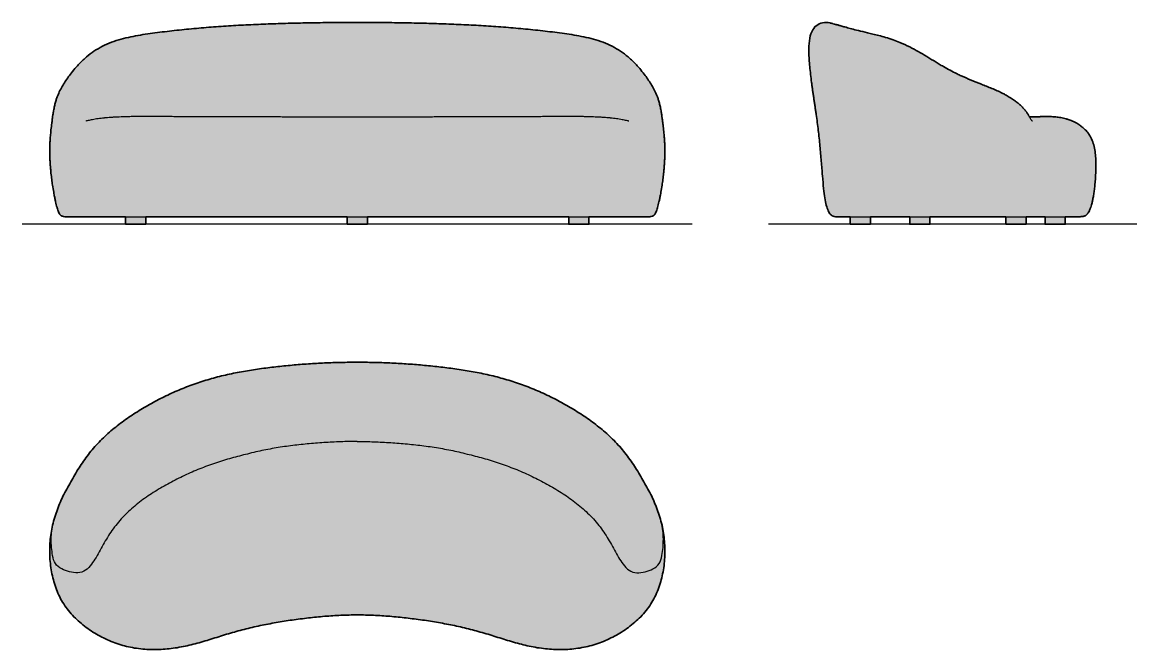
# Model space of a CAD drawing. Header units: millimetres. Extents: x 0 to 4425, y -1688 to 801.
import ezdxf

# ---------------------------------------------------------------- set-up
doc = ezdxf.new("R2010")
doc.units = ezdxf.units.MM
doc.layers.add('Blocks', color=7, linetype='Continuous')
doc.layers.add('Blocks$Fill', color=7, linetype='Continuous', true_color=0xffffff)
for name, color, linetype, lineweight, true_color in [('Blocks$Inner', 7, 'Continuous', 25, 0x007f00), ('Blocks$Outline', 7, 'Continuous', 35, 0xff3f3f), ('Groud', 7, 'Continuous', 25, 0x243775)]:
    doc.layers.add(name, color=color, linetype=linetype, lineweight=lineweight, true_color=true_color)

# ---------------------------------------------------------------- blocks, each defined once
blk = doc.blocks.new('Margas LC4 Sofa Side')
at = {"layer": 'Blocks$Fill', "extrusion": (0, 0, -1)}
blk.add_hatch(color=256, dxfattribs=at).paths.add_polyline_path([(-180.6, 499), (-167.7, 594.4), (-164.4, 625.3), (-162.1, 654.7), (-161.3, 668.7), (-160.9, 682), (-160.8, 694.5), (-161.1, 706.4), (-161.4, 712), (-161.8, 717.5), (-162.3, 722.9), (-162.9, 728.1), (-163.6, 733.1), (-164.5, 738), (-165.5, 742.8), (-166.6, 747.3), (-167.2, 749.6), (-167.9, 751.8), (-168.5, 753.9), (-169.2, 756), (-170, 758), (-170.7, 760), (-171.5, 762), (-172.4, 763.9), (-173.2, 765.8), (-174.1, 767.6), (-175.1, 769.3), (-176, 771), (-177, 772.7), (-178.1, 774.3), (-179.1, 775.9), (-180.2, 777.4), (-181.4, 778.9), (-182.5, 780.3), (-183.7, 781.7), (-185, 783.1), (-186.2, 784.3), (-187.5, 785.6), (-188.8, 786.8), (-190.2, 787.9), (-191.6, 789), (-193, 790.1), (-194.4, 791.1), (-195.9, 792), (-197.4, 792.9), (-198.9, 793.8), (-200.5, 794.6), (-202.1, 795.4), (-203.7, 796.1), (-205.3, 796.7), (-207, 797.3), (-208.7, 797.9), (-210.4, 798.4), (-212.1, 798.9), (-213.8, 799.3), (-215.6, 799.7), (-217.3, 800), (-219.1, 800.2), (-220.8, 800.4), (-222.6, 800.6), (-224.4, 800.7), (-226.2, 800.7), (-228, 800.8), (-229.8, 800.7), (-231.6, 800.7), (-233.5, 800.5), (-235.3, 800.3), (-237.2, 800.1), (-239.1, 799.9), (-241, 799.5), (-242.9, 799.2), (-244.8, 798.8), (-250.4, 797.5), (-257.9, 795.6), (-330.5, 775.6), (-438.6, 748.9), (-465.6, 741.4), (-480.4, 736.8), (-495.6, 731.7), (-508.9, 726.8), (-522.4, 721.5), (-532, 717.4), (-541.8, 713.1), (-551.7, 708.5), (-561.6, 703.6), (-578.6, 694.8), (-595.6, 685.4), (-695.3, 625.7), (-721.8, 611.1), (-735.5, 603.9), (-749.4, 596.9), (-766.3, 589), (-785.4, 580.5), (-887.9, 539), (-908.7, 530), (-918.8, 525.2), (-928.8, 520.3), (-940.6, 514.1), (-947.8, 510), (-956.7, 504.7), (-965.4, 499.2), (-973.5, 493.8), (-981.1, 488.3), (-988.3, 482.9), (-994.9, 477.6), (-1000.7, 472.5), (-1003.5, 469.9), (-1006.3, 467.2), (-1008.7, 464.8), (-1011.1, 462.4), (-1013.5, 459.9), (-1015.7, 457.3), (-1017.7, 455), (-1019.7, 452.6), (-1021.6, 450.2), (-1023.5, 447.8), (-1024.7, 446.1), (-1026.9, 443.1), (-1029.5, 439), (-1029.9, 438.3), (-1032.8, 433.6), (-1037, 426.2), (-1059.5, 426.4), (-1064.6, 426.6), (-1100.9, 427.4), (-1101.4, 427.4), (-1101.8, 427.4), (-1110.6, 427.4), (-1124.2, 427.1), (-1135, 426.5), (-1141.6, 425.9), (-1146.5, 425.4), (-1151.3, 424.8), (-1156.3, 424.1), (-1161.3, 423.2), (-1166.6, 422.2), (-1172, 421.1), (-1177, 419.9), (-1182, 418.6), (-1188.1, 416.8), (-1194, 414.8), (-1198.1, 413.4), (-1202.2, 411.8), (-1205.3, 410.5), (-1208.3, 409.2), (-1211.3, 407.8), (-1214.3, 406.4), (-1217, 405), (-1219.7, 403.6), (-1222.4, 402.1), (-1225.1, 400.6), (-1228.9, 398.3), (-1232.6, 395.9), (-1236.3, 393.4), (-1239.9, 390.8), (-1243.1, 388.5), (-1246.1, 386), (-1249.2, 383.5), (-1252.1, 380.9), (-1255.3, 377.9), (-1258.5, 374.8), (-1261.5, 371.6), (-1264.5, 368.3), (-1267.1, 365.1), (-1269.6, 361.8), (-1272, 358.5), (-1274.4, 355.1), (-1276, 352.4), (-1277.6, 349.8), (-1279.1, 347), (-1280.6, 344.3), (-1282, 341.5), (-1283.3, 338.7), (-1284.6, 335.9), (-1285.8, 333), (-1287, 330), (-1288.1, 327), (-1289.2, 324), (-1290.2, 320.9), (-1291.1, 317.9), (-1292, 314.8), (-1293.6, 308.6), (-1295, 302.2), (-1296.2, 295.7), (-1297.3, 289.2), (-1298.2, 282.7), (-1298.9, 276), (-1299.5, 269.2), (-1300.3, 255.8), (-1300.7, 242.3), (-1300.8, 228.8), (-1300.5, 215.5), (-1300.1, 202.3), (-1298.5, 177.2), (-1296.4, 153.8), (-1293.9, 132.9), (-1291.2, 114.4), (-1289.9, 106.5), (-1288.4, 98.5), (-1286.9, 91.4), (-1285.3, 84.8), (-1284.3, 80.8), (-1283.1, 76.8), (-1281.7, 72), (-1280.1, 67.2), (-1278.5, 62.8), (-1277.6, 60.4), (-1276.6, 58.1), (-1275.7, 55.9), (-1274.7, 53.8), (-1273.6, 51.7), (-1272.6, 49.7), (-1271.4, 47.7), (-1270.3, 45.8), (-1269.7, 44.9), (-1269.1, 44), (-1268.4, 43.1), (-1267.8, 42.2), (-1267.2, 41.5), (-1266.7, 40.9), (-1265.9, 39.9), (-1265.4, 39.4), (-1265, 38.9), (-1264.3, 38.2), (-1263.5, 37.5), (-1263.1, 37.1), (-1262.7, 36.8), (-1262.3, 36.4), (-1261.9, 36.1), (-1261.4, 35.7), (-1260.8, 35.3), (-1260.2, 34.9), (-1259.7, 34.6), (-1259.1, 34.2), (-1258.5, 33.9), (-1258, 33.6), (-1257.5, 33.4), (-1257, 33.2), (-1256.6, 33), (-1256.1, 32.8), (-1255.6, 32.6), (-1255.1, 32.4), (-1254.6, 32.3), (-1254.1, 32.1), (-1253.6, 32), (-1252.5, 31.7), (-1251.5, 31.4), (-1250.4, 31.2), (-1249, 31), (-1247.5, 30.8), (-1246, 30.6), (-1244.5, 30.5), (-1241.5, 30.3), (-1235.4, 30), (-1223.1, 29.7), (-1179, 29.4), (-1179, 0), (-1179, 0), (-1179, 0), (-1179, 0), (-1179, 0), (-1178.8, 0), (-1178.3, 0), (-1176.2, 0), (-1167.3, 0), (-1139, 0), (-1110.7, 0), (-1101.8, 0), (-1099.7, 0), (-1099.2, 0), (-1099, 0), (-1099, 0), (-1099, 0), (-1099, 0), (-1099, 0), (-1099, 29.2), (-1042.5, 29.1), (-1023.7, 29.2), (-1023.7, 0), (-1023.7, 0), (-1023.7, 0), (-1023.7, 0), (-1023.6, 0), (-1023.5, 0), (-1023, 0), (-1020.9, 0), (-1011.9, 0), (-983.7, 0), (-955.4, 0), (-946.5, 0), (-944.3, 0), (-943.8, 0), (-943.7, 0), (-943.7, 0), (-943.7, 0), (-943.7, 0), (-943.7, 0), (-943.7, 29.1), (-832.4, 29.2), (-641.8, 29.1), (-641.8, 0), (-641.8, 0), (-641.8, 0), (-641.7, 0), (-641.7, 0), (-641.6, 0), (-641.1, 0), (-638.9, 0), (-630, 0), (-601.8, 0), (-573.5, 0), (-564.6, 0), (-562.4, 0), (-561.9, 0), (-561.8, 0), (-561.8, 0), (-561.8, 0), (-561.8, 0), (-561.8, 0), (-561.8, 29.1), (-405.3, 29.1), (-405.3, 0), (-405.3, 0), (-405.3, 0), (-405.3, 0), (-405.3, 0), (-405.1, 0), (-404.6, 0), (-402.5, 0), (-393.6, 0), (-365.3, 0), (-337, 0), (-328.1, 0), (-326, 0), (-325.5, 0), (-325.4, 0), (-325.3, 0), (-325.3, 0), (-325.3, 0), (-325.3, 0), (-325.3, 29.1), (-324.7, 29.1), (-276.8, 29.3), (-273.9, 29.4), (-271.2, 29.5), (-268.6, 29.7), (-267.3, 29.8), (-266.1, 30), (-264.9, 30.1), (-263.7, 30.3), (-262.6, 30.5), (-261.4, 30.8), (-260.3, 31.1), (-259.3, 31.4), (-258.3, 31.7), (-257.2, 32.1), (-256.8, 32.3), (-256.3, 32.5), (-255.8, 32.7), (-255.3, 32.9), (-254.9, 33.1), (-254.4, 33.3), (-253.9, 33.6), (-253.5, 33.8), (-253.1, 34.1), (-252.6, 34.3), (-252.2, 34.6), (-251.8, 34.9), (-251.4, 35.1), (-251, 35.4), (-250.6, 35.7), (-250.2, 36), (-249.8, 36.3), (-249.4, 36.6), (-248.6, 37.3), (-247.9, 37.9), (-247.2, 38.6), (-246.5, 39.4), (-245.8, 40.1), (-245.1, 40.9), (-244.5, 41.7), (-243.8, 42.5), (-243.2, 43.4), (-242.6, 44.3), (-242, 45.2), (-241.5, 46.1), (-240.9, 47.1), (-240.3, 48.1), (-239.8, 49.1), (-238.7, 51.3), (-237.7, 53.6), (-236.7, 55.9), (-235.7, 58.4), (-234.7, 61), (-233.7, 63.8), (-232.8, 66.6), (-231.9, 69.5), (-230.2, 75.7), (-228.5, 82.4), (-227, 89.4), (-225.5, 96.9), (-224.2, 104.8), (-221.7, 122), (-219.4, 142.2), (-204.9, 310.6), (-198.3, 372.7)], flags=0)
at = {"layer": 'Blocks$Inner'}
for points, knots in [([(244.8, 798.8), (234.6, 801.1), (224.7, 801.4), (215.6, 799.7), (206.1, 797.9), (197.5, 793.9), (190.2, 787.9), (182.9, 781.9), (176.9, 773.9), (172.4, 763.9), (167.8, 753.9), (164.7, 741.7), (162.9, 728.1), (161.1, 714.4), (160.5, 699.2), (160.9, 682), (161.3, 664.7), (162.6, 645.5), (164.4, 625.3), (165.4, 615.2), (166.5, 604.8), (167.7, 594.4), (168.9, 583.9), (170.2, 573.3), (171.6, 562.7), (172.3, 557.4), (173, 552.1), (173.7, 546.8), (174.5, 541.5), (175.2, 536.2), (176, 530.8), (176.4, 528.2), (176.7, 525.5), (177.1, 522.9), (177.5, 520.2), (177.9, 517.6), (178.3, 514.9), (178.7, 512.3), (179, 509.6), (179.4, 507), (179.8, 504.3), (180.2, 501.7), (180.6, 499)], [1851.894574, 1851.894574, 1851.894574, 1851.894574, 1881.567354, 1881.567354, 1881.567354, 1910.151169, 1910.151169, 1910.151169, 1940.589738, 1940.589738, 1940.589738, 1977.898594, 1977.898594, 1977.898594, 2024.154829, 2024.154829, 2024.154829, 2080.98631, 2080.98631, 2080.98631, 2112.068774, 2112.068774, 2112.068774, 2143.976261, 2143.976261, 2143.976261, 2160.036164, 2160.036164, 2160.036164, 2176.117435, 2176.117435, 2176.117435, 2184.162143, 2184.162143, 2184.162143, 2192.207434, 2192.207434, 2192.207434, 2200.251692, 2200.251692, 2200.251692, 2208.293289, 2208.293289, 2208.293289, 2208.293289]), ([(695.3, 625.7), (692.5, 627.4), (689.7, 629), (686.9, 630.6), (684.1, 632.3), (681.4, 633.9), (678.6, 635.6), (675.8, 637.2), (673, 638.9), (670.3, 640.6), (667.5, 642.2), (664.8, 643.9), (662, 645.6), (656.5, 649), (651, 652.3), (645.5, 655.7), (640, 659.1), (634.5, 662.5), (629, 665.8), (617.8, 672.6), (606.7, 679.1), (595.6, 685.4), (584.3, 691.8), (573, 698), (561.6, 703.6), (548.3, 710.3), (535.2, 716.2), (522.4, 721.5), (513.3, 725.2), (504.3, 728.6), (495.6, 731.7), (485.3, 735.3), (475.3, 738.5), (456.2, 744.2), (447.1, 746.7), (438.6, 748.9), (430.3, 751.1), (422.2, 753.1), (407.2, 756.8), (400.1, 758.4), (393.5, 760), (380.7, 763), (368.8, 765.9), (358.2, 768.5), (347.9, 771), (338.6, 773.4), (330.5, 775.6), (322.4, 777.7), (315.3, 779.6), (308.6, 781.5), (302, 783.3), (296.3, 784.9), (291.2, 786.3), (286.2, 787.7), (281.9, 788.9), (278.1, 790), (276.2, 790.6), (274.4, 791.1), (270.8, 792.1), (269.1, 792.6), (267.3, 793.1), (263.8, 794.1), (260.7, 794.9), (257.9, 795.6), (256.7, 796), (255.5, 796.3), (253.1, 796.9), (251.8, 797.2), (250.4, 797.5), (250.1, 797.6), (249.8, 797.7), (249.6, 797.7), (248.1, 798), (246.8, 798.3), (245.4, 798.6), (245, 798.7), (244.8, 798.8)], [699.384017, 699.384017, 699.384017, 699.384017, 710.326389, 710.326389, 710.326389, 721.310574, 721.310574, 721.310574, 732.338082, 732.338082, 732.338082, 743.410646, 743.410646, 743.410646, 765.70037, 765.70037, 765.70037, 788.205464, 788.205464, 788.205464, 833.897925, 833.897925, 833.897925, 880.351996, 880.351996, 880.351996, 934.965493, 934.965493, 934.965493, 973.85424, 973.85424, 973.85424, 1019.87566, 1019.87566, 1064.942885, 1064.942885, 1064.942885, 1109.00977, 1109.00977, 1152.125924, 1152.125924, 1152.125924, 1236.147626, 1236.147626, 1236.147626, 1318.074493, 1318.074493, 1318.074493, 1398.623832, 1398.623832, 1398.623832, 1478.256909, 1478.256909, 1478.256909, 1557.279018, 1557.279018, 1557.279018, 1596.615948, 1596.615948, 1635.859064, 1635.859064, 1635.859064, 1714.225112, 1714.225112, 1714.225112, 1745.712423, 1745.712423, 1784.846902, 1784.846902, 1784.846902, 1792.462475, 1792.462475, 1792.462475, 1832.022957, 1832.022957, 1851.894574, 1851.894574, 1851.894574, 1851.894574]), ([(994.9, 477.6), (992.7, 479.4), (990.5, 481.2), (988.3, 482.9), (985.9, 484.8), (983.5, 486.6), (981.1, 488.3), (978.6, 490.2), (976.1, 492), (973.5, 493.8), (970.8, 495.6), (968.1, 497.5), (965.4, 499.2), (959.6, 503), (953.8, 506.6), (947.8, 510), (945.4, 511.4), (943, 512.8), (940.6, 514.1), (936.7, 516.2), (932.8, 518.3), (928.8, 520.3), (922.2, 523.7), (915.4, 526.9), (901.8, 533.1), (894.8, 536.1), (887.9, 539), (880.9, 541.9), (873.8, 544.8), (859.8, 550.4), (852.8, 553.1), (845.8, 555.9), (832.1, 561.3), (818.4, 566.7), (805, 572.2), (791.8, 577.6), (778.8, 583.2), (766.3, 589), (760.6, 591.6), (755, 594.2), (749.4, 596.9), (730.6, 606.1), (712.6, 615.8), (695.3, 625.7)], [354.64765, 354.64765, 354.64765, 354.64765, 363.130925, 363.130925, 363.130925, 372.091521, 372.091521, 372.091521, 381.48788, 381.48788, 381.48788, 391.277842, 391.277842, 391.277842, 411.868795, 411.868795, 411.868795, 420.189038, 420.189038, 420.189038, 433.519242, 433.519242, 433.519242, 455.860698, 455.860698, 478.559675, 478.559675, 478.559675, 501.375741, 501.375741, 524.097989, 524.097989, 524.097989, 568.778007, 568.778007, 568.778007, 612.56499, 612.56499, 612.56499, 632.324771, 632.324771, 632.324771, 699.384017, 699.384017, 699.384017, 699.384017]), ([(180.6, 499), (181, 496.4), (181.4, 493.7), (181.8, 491.1), (182.2, 488.4), (182.6, 485.8), (182.9, 483.1), (183.3, 480.5), (183.7, 477.8), (184.1, 475.2), (184.5, 472.5), (184.9, 469.9), (185.3, 467.2), (186.1, 461.9), (186.9, 456.7), (187.6, 451.4), (188.4, 446.1), (189.2, 440.8), (189.9, 435.6), (191.4, 425), (192.9, 414.5), (194.3, 404), (195.7, 393.6), (197, 383.1), (198.3, 372.7), (200.8, 351.8), (203, 331.1), (204.9, 310.6), (206.8, 290.2), (208.5, 269.9), (210.1, 250.1), (211.8, 230.3), (213.3, 211), (214.9, 192.6), (216.4, 174.3), (217.9, 156.9), (219.4, 142.2), (220.9, 127.5), (222.4, 115.6), (224.2, 104.8), (225.9, 94), (227.9, 84.3), (230.2, 75.7), (232.4, 67.2), (234.9, 59.7), (237.7, 53.6), (240.4, 47.4), (243.4, 42.4), (247.2, 38.6), (250.9, 34.8), (255.5, 32.2), (261.4, 30.8), (267.3, 29.4), (274.6, 29.3), (282.7, 29.2), (290.8, 29.1), (299.7, 29.1), (309.3, 29.1), (313.1, 29.1), (320.6, 29.1), (324.7, 29.1)], [2208.293289, 2208.293289, 2208.293289, 2208.293289, 2216.330735, 2216.330735, 2216.330735, 2224.36311, 2224.36311, 2224.36311, 2232.389637, 2232.389637, 2232.389637, 2240.409538, 2240.409538, 2240.409538, 2256.426364, 2256.426364, 2256.426364, 2272.407443, 2272.407443, 2272.407443, 2304.238277, 2304.238277, 2304.238277, 2335.854674, 2335.854674, 2335.854674, 2398.247708, 2398.247708, 2398.247708, 2458.997459, 2458.997459, 2458.997459, 2516.688751, 2516.688751, 2516.688751, 2567.334684, 2567.334684, 2567.334684, 2605.065842, 2605.065842, 2605.065842, 2634.724444, 2634.724444, 2634.724444, 2658.200099, 2658.200099, 2658.200099, 2676.077362, 2676.077362, 2676.077362, 2692.805001, 2692.805001, 2692.805001, 2714.197134, 2714.197134, 2714.197134, 2740.85835, 2740.85835, 2740.85835, 2752.957838, 2752.957838, 2752.957838, 2752.957838]), ([(1049.5, 408.9), (1049.5, 408.9), (1049.5, 408.9), (1049.4, 408.9), (1049.3, 409), (1049, 409.2), (1048.9, 409.2), (1048.7, 409.3), (1048.7, 409.3), (1048.6, 409.4), (1048.5, 409.5), (1048.4, 409.6), (1048.3, 409.6), (1048.3, 409.7), (1048.2, 409.8), (1047.9, 410), (1047.5, 410.3), (1046.4, 411.5), (1045.8, 412.2), (1044.3, 414.1), (1043.6, 415.2), (1042, 417.5), (1041.2, 418.8), (1040.4, 420.1), (1038.8, 423), (1037, 426.1), (1034.9, 430), (1034.3, 431), (1033.4, 432.5), (1033.1, 433), (1031.8, 435.2), (1030.9, 436.8), (1029.9, 438.3), (1029.8, 438.6), (1029.7, 438.8), (1029.5, 439), (1028.7, 440.4), (1027.8, 441.7), (1026.2, 444.1), (1025.4, 445.1), (1024.3, 446.7), (1023.9, 447.2), (1021, 451.1), (1018.4, 454.3), (1015.7, 457.3), (1012.7, 460.8), (1009.6, 464.1), (1002.6, 470.8), (998.8, 474.3), (994.9, 477.6)], [247.242901, 247.242901, 247.242901, 247.242901, 248.313395, 248.313395, 254.03337, 254.03337, 256.886553, 256.886553, 257.329042, 257.329042, 259.407602, 259.407602, 259.407602, 261.159056, 261.159056, 261.159056, 266.721217, 266.721217, 271.447785, 271.447785, 275.922873, 275.922873, 280.569843, 280.569843, 280.569843, 291.363284, 291.363284, 295.291457, 295.291457, 297.028002, 297.028002, 301.72304, 301.72304, 301.72304, 302.483708, 302.483708, 302.483708, 307.372996, 307.372996, 311.131964, 311.131964, 313.174566, 313.174566, 325.494646, 325.494646, 325.494646, 339.183174, 339.183174, 354.64765, 354.64765, 354.64765, 354.64765]), ([(1059.5, 426.4), (1059.5, 426.4), (1059.4, 426.4), (1058.1, 426.4), (1056.7, 426.4), (1055.3, 426.4), (1054, 426.4), (1052.1, 426.3), (1047.8, 426.3), (1045.2, 426.3), (1042.3, 426.3), (1040.6, 426.2), (1038.8, 426.2), (1037, 426.2)], [3855.586893, 3855.586893, 3855.586893, 3855.586893, 3856.618835, 3856.618835, 3883.486197, 3883.486197, 3883.486197, 3909.841261, 3909.841261, 3936.389498, 3936.389498, 3936.389498, 3952.469195, 3952.469195, 3952.469195, 3952.469195]), ([(1064.6, 426.6), (1063.3, 426.6), (1062, 426.5), (1060.7, 426.5), (1060.3, 426.5), (1059.9, 426.5), (1059.5, 426.4)], [3845.459777, 3845.459777, 3845.459777, 3845.459777, 3853.15749, 3853.15749, 3853.15749, 3855.586893, 3855.586893, 3855.586893, 3855.586893]), ([(1100.9, 427.4), (1099.3, 427.4), (1097.7, 427.4), (1096.3, 427.3), (1094.9, 427.3), (1093.5, 427.3), (1092.1, 427.3), (1091.8, 427.3), (1091.5, 427.3), (1091.2, 427.3), (1090.1, 427.2), (1089, 427.2), (1087.9, 427.2), (1086.4, 427.2), (1084.9, 427.1), (1083.4, 427.1), (1081.8, 427.1), (1080.3, 427), (1077.1, 426.9), (1075.5, 426.9), (1073.8, 426.9), (1072.2, 426.8), (1070.6, 426.8), (1067.5, 426.7), (1066, 426.6), (1064.6, 426.6)], [3777.210177, 3777.210177, 3777.210177, 3777.210177, 3786.075116, 3786.075116, 3786.075116, 3794.639061, 3794.639061, 3794.639061, 3796.619329, 3796.619329, 3796.619329, 3803.194072, 3803.194072, 3803.194072, 3811.779366, 3811.779366, 3811.779366, 3820.42223, 3820.42223, 3828.970644, 3828.970644, 3828.970644, 3837.484249, 3837.484249, 3845.459777, 3845.459777, 3845.459777, 3845.459777]), ([(1110.6, 427.4), (1110.2, 427.4), (1109.8, 427.4), (1109.4, 427.4), (1109.3, 427.4), (1109.2, 427.4), (1109.1, 427.4), (1108.7, 427.4), (1108.2, 427.4), (1107.8, 427.4), (1107.7, 427.4), (1107.5, 427.4), (1107.4, 427.4), (1107.2, 427.4), (1107, 427.4), (1106.8, 427.4), (1106.4, 427.4), (1106.1, 427.4), (1105.8, 427.4), (1105.7, 427.4), (1105.5, 427.4), (1105.4, 427.4), (1105.2, 427.4), (1105.1, 427.4), (1105, 427.4), (1104.7, 427.4), (1104.5, 427.4), (1104.2, 427.4), (1104, 427.4), (1103.8, 427.4), (1103.6, 427.4), (1103.5, 427.4), (1103.4, 427.4), (1103.4, 427.4), (1103.2, 427.4), (1103.1, 427.4), (1102.9, 427.4), (1102.8, 427.4), (1102.6, 427.4), (1102.4, 427.4), (1102.2, 427.4), (1102, 427.4), (1101.8, 427.4)], [3762.208788, 3762.208788, 3762.208788, 3762.208788, 3763.208788, 3763.208788, 3763.208788, 3764.208788, 3764.208788, 3764.208788, 3765.208788, 3765.208788, 3765.208788, 3766.208788, 3766.208788, 3766.208788, 3767.208788, 3767.208788, 3767.208788, 3768.208788, 3768.208788, 3768.208788, 3769.208788, 3769.208788, 3769.208788, 3770.208788, 3770.208788, 3770.208788, 3771.208788, 3771.208788, 3771.208788, 3772.208788, 3772.208788, 3772.208788, 3773.208788, 3773.208788, 3773.208788, 3774.208788, 3774.208788, 3774.208788, 3775.208788, 3775.208788, 3775.208788, 3776.208788, 3776.208788, 3776.208788, 3776.208788]), ([(1161.3, 423.2), (1158, 423.8), (1154.7, 424.3), (1148.1, 425.2), (1144.9, 425.6), (1141.6, 425.9), (1141, 426), (1140.3, 426), (1138.7, 426.2), (1138, 426.2), (1136.5, 426.4), (1135.8, 426.4), (1134.8, 426.5), (1134.6, 426.5), (1134.4, 426.5), (1131, 426.8), (1127.6, 427), (1121.4, 427.2), (1118.5, 427.3), (1115.7, 427.3), (1113.9, 427.4), (1112.2, 427.4), (1110.6, 427.4)], [3710.172461, 3710.172461, 3710.172461, 3710.172461, 3720.568845, 3720.568845, 3730.634592, 3730.634592, 3730.634592, 3733.106267, 3733.106267, 3735.258132, 3735.258132, 3737.397466, 3737.397466, 3738.049703, 3738.049703, 3738.049703, 3748.305275, 3748.305275, 3756.884214, 3756.884214, 3756.884214, 3762.208788, 3762.208788, 3762.208788, 3762.208788]), ([(1293.6, 308.6), (1291.6, 316.9), (1289, 325.1), (1282.7, 340.7), (1278.9, 348.1), (1274.4, 355.1), (1271.3, 359.7), (1268, 364.1), (1260.6, 372.8), (1256.5, 377), (1252.1, 380.9), (1248.2, 384.4), (1244.1, 387.7), (1239.9, 390.8), (1235.1, 394.4), (1230.2, 397.6), (1225.1, 400.6), (1221.5, 402.7), (1217.9, 404.6), (1210.3, 408.3), (1206.3, 410.1), (1202.2, 411.8), (1199.5, 412.9), (1196.8, 413.9), (1194, 414.8), (1190.1, 416.2), (1186.1, 417.5), (1182, 418.6), (1178.7, 419.5), (1175.3, 420.3), (1168.4, 421.9), (1164.9, 422.6), (1161.3, 423.2)], [3519.585169, 3519.585169, 3519.585169, 3519.585169, 3545.191897, 3545.191897, 3570.2274, 3570.2274, 3570.2274, 3586.841043, 3586.841043, 3604.762782, 3604.762782, 3604.762782, 3620.751564, 3620.751564, 3620.751564, 3639.015236, 3639.015236, 3639.015236, 3651.637752, 3651.637752, 3665.397894, 3665.397894, 3665.397894, 3674.5545, 3674.5545, 3674.5545, 3687.798584, 3687.798584, 3687.798584, 3698.746013, 3698.746013, 3710.172461, 3710.172461, 3710.172461, 3710.172461]), ([(1223.1, 29.7), (1224, 29.8), (1225, 29.8), (1227.6, 29.8), (1229, 29.8), (1232.3, 29.9), (1233.9, 29.9), (1236.4, 30), (1237.5, 30.1), (1239.5, 30.1), (1240.5, 30.2), (1241.5, 30.3), (1242.5, 30.3), (1243.6, 30.4), (1245, 30.5), (1245.5, 30.6), (1246.5, 30.7), (1247, 30.7), (1248.5, 30.9), (1249.4, 31.1), (1251.8, 31.5), (1253.2, 31.8), (1255.9, 32.7), (1257.2, 33.2), (1258.5, 33.9), (1258.9, 34.1), (1259.3, 34.3), (1260.4, 35), (1261.2, 35.6), (1263, 37), (1264, 37.9), (1265.6, 39.6), (1266.2, 40.2), (1267.1, 41.3), (1267.4, 41.8), (1268.6, 43.4), (1269.5, 44.6), (1270.3, 45.8), (1271.9, 48.4), (1273.3, 51), (1275.4, 55.2), (1276, 56.7), (1277.3, 59.7), (1277.9, 61.2), (1278.5, 62.8), (1279.1, 64.2), (1279.6, 65.7), (1280.1, 67.2), (1281.2, 70.3), (1282.2, 73.6), (1283.9, 79.4), (1284.6, 82.1), (1285.3, 84.8), (1285.9, 87), (1286.4, 89.2), (1287.4, 93.8), (1287.9, 96.1), (1289.4, 103.8), (1290.4, 109.1), (1291.2, 114.4), (1292.2, 120.6), (1293.1, 126.7), (1294.9, 139.9), (1295.7, 146.8), (1296.4, 153.8), (1297.2, 161.6), (1297.9, 169.4), (1298.5, 177.2), (1299.1, 185.5), (1299.7, 193.9), (1300.1, 202.3), (1300.5, 211.1), (1300.7, 220), (1300.8, 228.8), (1300.9, 237.7), (1300.7, 246.8), (1300.3, 255.8), (1299.9, 264.7), (1299.2, 273.8), (1298.2, 282.7), (1297.1, 291.4), (1295.6, 300.1), (1293.6, 308.6)], [3190.528814, 3190.528814, 3190.528814, 3190.528814, 3195.841184, 3195.841184, 3201.559419, 3201.559419, 3206.183625, 3206.183625, 3209.239101, 3209.239101, 3212.328755, 3212.328755, 3212.328755, 3215.428037, 3215.428037, 3217.205106, 3217.205106, 3219.027195, 3219.027195, 3222.701853, 3222.701853, 3227.75468, 3227.75468, 3232.355303, 3232.355303, 3232.355303, 3233.793227, 3233.793227, 3236.567686, 3236.567686, 3240.752221, 3240.752221, 3243.389293, 3243.389293, 3245.125736, 3245.125736, 3249.657657, 3249.657657, 3249.657657, 3259.055479, 3259.055479, 3263.979746, 3263.979746, 3269.131912, 3269.131912, 3269.131912, 3274.008079, 3274.008079, 3274.008079, 3284.233365, 3284.233365, 3292.748118, 3292.748118, 3292.748118, 3299.635621, 3299.635621, 3307.012534, 3307.012534, 3323.402923, 3323.402923, 3323.402923, 3342.261242, 3342.261242, 3363.617214, 3363.617214, 3363.617214, 3387.178083, 3387.178083, 3387.178083, 3412.518169, 3412.518169, 3412.518169, 3439.069927, 3439.069927, 3439.069927, 3466.17317, 3466.17317, 3466.17317, 3493.178677, 3493.178677, 3493.178677, 3519.585169, 3519.585169, 3519.585169, 3519.585169]), ([(324.7, 29.1), (329, 29.1), (337.2, 29.1), (342.3, 29.1), (355.4, 29.1), (371.5, 29.1), (388.3, 29.1), (405, 29.1), (422.3, 29.1), (440, 29.1), (455.5, 29.2), (566.3, 29.1), (582.3, 29.1)], [2752.957838, 2752.957838, 2752.957838, 2752.957838, 2766.940909, 2766.940909, 2766.940909, 2812.902325, 2812.902325, 2812.902325, 2864.684631, 2864.684631, 2864.684631, 2911.938179, 2911.938179, 2911.938179, 2911.938179]), ([(832.4, 29.2), (842, 29.2), (861.2, 29.2), (880.1, 29.2), (889.3, 29.2), (907.8, 29.2), (925.5, 29.1), (942, 29.1), (950.2, 29.1), (966, 29.1), (984.1, 29.1), (997.5, 29.2), (1005.3, 29.2), (1011.1, 29.2), (1015.1, 29.2), (1018.6, 29.2), (1042, 29.1), (1042.5, 29.1)], [2912.938179, 2912.938179, 2912.938179, 2912.938179, 2913.081036, 2913.223894, 2913.223894, 2913.223894, 2913.366751, 2913.366751, 2913.366751, 2913.509608, 2913.652465, 2913.723894, 2913.795322, 2913.831036, 2913.866751, 2913.902465, 2913.938179, 2913.938179, 2913.938179, 2913.938179]), ([(1042.5, 29.1), (1044.8, 29.2), (1068.1, 29.1), (1069.7, 29.1), (1071.5, 29.2), (1073.3, 29.2), (1075, 29.2), (1075.4, 29.2), (1075.7, 29.2), (1076.1, 29.2), (1077.4, 29.2), (1078.6, 29.2), (1079.8, 29.2), (1081.4, 29.2), (1083, 29.2), (1084.4, 29.2), (1087.4, 29.2), (1090.3, 29.2), (1093, 29.2), (1095.7, 29.2), (1098.4, 29.2), (1101.1, 29.2), (1106.2, 29.2), (1112.2, 29.2), (1118.2, 29.2), (1124.3, 29.2), (1130.9, 29.3), (1137.5, 29.3), (1139.1, 29.3), (1140.8, 29.3), (1142.3, 29.3), (1148.5, 29.3), (1154.3, 29.3), (1164.1, 29.4), (1168.5, 29.4), (1172.3, 29.4), (1174.6, 29.4), (1177, 29.4), (1180, 29.4), (1180.8, 29.4), (1182.6, 29.4), (1183.7, 29.4), (1186.1, 29.5), (1187.3, 29.5), (1188.6, 29.5), (1188.9, 29.5), (1189.9, 29.5), (1190.7, 29.5), (1192.5, 29.5), (1193.4, 29.5), (1195.2, 29.5), (1196.1, 29.5), (1197.9, 29.5), (1198.7, 29.5), (1199.4, 29.5), (1200.6, 29.5), (1201.8, 29.6), (1202.9, 29.6), (1204.8, 29.6), (1206.5, 29.6), (1208.9, 29.6), (1209.6, 29.6), (1210.5, 29.6), (1210.5, 29.6), (1211.3, 29.6), (1212, 29.6), (1213.3, 29.6), (1214, 29.7), (1215.9, 29.7), (1217, 29.7), (1219.7, 29.7), (1221.3, 29.7), (1223.1, 29.7)], [2913.938179, 2913.938179, 2913.938179, 2913.938179, 2920.508247, 2920.508247, 2920.508247, 2927.700769, 2927.700769, 2927.700769, 2929.315114, 2929.315114, 2929.315114, 2934.911991, 2934.911991, 2934.911991, 2942.120472, 2942.120472, 2942.120472, 2956.414793, 2956.414793, 2956.414793, 2970.413794, 2970.413794, 2970.413794, 2997.556291, 2997.556291, 2997.556291, 3025.18025, 3025.18025, 3025.18025, 3032.033774, 3032.033774, 3032.033774, 3058.618322, 3058.618322, 3083.071485, 3083.071485, 3083.071485, 3102.513425, 3102.513425, 3108.482616, 3108.482616, 3114.805766, 3114.805766, 3120.914282, 3120.914282, 3122.01162, 3122.01162, 3126.24471, 3126.24471, 3130.293345, 3130.293345, 3133.987395, 3133.987395, 3137.619749, 3137.619749, 3137.619749, 3144.108797, 3144.108797, 3144.108797, 3155.853131, 3155.853131, 3161.744073, 3161.744073, 3162.176186, 3162.176186, 3167.656292, 3167.656292, 3172.880208, 3172.880208, 3180.415423, 3180.415423, 3190.528814, 3190.528814, 3190.528814, 3190.528814])]:
    blk.add_open_spline(points, degree=3, knots=knots, dxfattribs=at)
for points, degree in [([(1101.4, 427.4), (1101.2, 427.4), (1101.1, 427.4), (1100.9, 427.4)], 3), ([(1101.8, 427.4), (1101.7, 427.4), (1101.5, 427.4), (1101.4, 427.4)], 3), ([(325.3, 0), (325.3, 14.6), (325.3, 29.1)], 2), ([(405.3, 29.1), (405.3, 14.6), (405.3, 0)], 2), ([(561.8, 0), (561.8, 14.6), (561.8, 29.2)], 2), ([(582.3, 29.1), (589.5, 29.1), (699.4, 29.1), (723.4, 29.1), (748.9, 29.1), (775.8, 29.2), (803.8, 29.2), (822.9, 29.2), (832.4, 29.2)], 3), ([(641.8, 29.1), (641.8, 12.6), (641.8, 0)], 2), ([(943.7, 0), (943.7, 14.6), (943.7, 29.1)], 2), ([(1023.7, 29.2), (1023.7, 14.6), (1023.7, 0)], 2), ([(1099, 0), (1099, 14.6), (1099, 29.2)], 2), ([(1179, 29.4), (1179, 14.7), (1179, 0)], 2)]:
    blk.add_open_spline(points, degree=degree, dxfattribs=at)
for points in [[(365.3, 0), (325.3, 0), (325.3, 0)], [(405.3, 0), (405.3, 0), (365.3, 0)], [(601.8, 0), (561.8, 0), (561.8, 0)], [(641.8, 0), (641.8, 0), (601.8, 0)], [(983.7, 0), (943.7, 0), (943.7, 0)], [(1023.7, 0), (1023.7, 0), (983.7, 0)], [(1139, 0), (1099, 0), (1099, 0)], [(1179, 0), (1179, 0), (1139, 0)]]:
    blk.add_rational_spline(points, [1, 0.707106781187, 1], degree=2, dxfattribs=at)
at = {"layer": 'Blocks$Outline'}
for points in [[(1101.8, 427.4), (1102.4, 427.4), (1102.9, 427.4), (1103.4, 427.4), (1103.6, 427.4), (1104.2, 427.4), (1105, 427.4), (1105.4, 427.4), (1105.8, 427.4), (1106.8, 427.4), (1107.4, 427.4), (1107.8, 427.4), (1109.1, 427.4), (1109.4, 427.4), (1110.6, 427.4)], [(325.3, 0), (325.3, 29.1)], [(405.3, 29.1), (405.3, 0)], [(561.8, 0), (561.8, 29.1)], [(943.7, 0), (943.7, 29.1)], [(1023.7, 29.2), (1023.7, 0)], [(1099, 0), (1099, 29.2)], [(1179, 29.4), (1179, 0)]]:
    blk.add_lwpolyline(points, dxfattribs=at)
for points, knots in [([(180.6, 499), (180.2, 501.7), (179.8, 504.3), (179.4, 507), (179, 509.6), (178.7, 512.3), (178.3, 514.9), (177.9, 517.6), (177.5, 520.2), (177.1, 522.9), (176.7, 525.5), (176.4, 528.2), (176, 530.8), (175.2, 536.2), (174.5, 541.5), (173.7, 546.8), (173, 552.1), (172.3, 557.4), (171.6, 562.7), (170.2, 573.3), (168.9, 583.9), (167.7, 594.4), (166.5, 604.8), (165.4, 615.2), (164.4, 625.3), (162.6, 645.5), (161.3, 664.7), (160.9, 682), (160.5, 699.2), (161.1, 714.4), (162.9, 728.1), (164.7, 741.7), (167.8, 753.9), (172.4, 763.9), (176.9, 773.9), (182.9, 781.9), (190.2, 787.9), (197.5, 793.9), (206.1, 797.9), (215.6, 799.7), (224.7, 801.4), (234.6, 801.1), (244.8, 798.8)], [-2208.293289, -2208.293289, -2208.293289, -2208.293289, -2200.251692, -2200.251692, -2200.251692, -2192.207434, -2192.207434, -2192.207434, -2184.162143, -2184.162143, -2184.162143, -2176.117435, -2176.117435, -2176.117435, -2160.036164, -2160.036164, -2160.036164, -2143.976261, -2143.976261, -2143.976261, -2112.068774, -2112.068774, -2112.068774, -2080.98631, -2080.98631, -2080.98631, -2024.154829, -2024.154829, -2024.154829, -1977.898594, -1977.898594, -1977.898594, -1940.589738, -1940.589738, -1940.589738, -1910.151169, -1910.151169, -1910.151169, -1881.567354, -1881.567354, -1881.567354, -1851.894574, -1851.894574, -1851.894574, -1851.894574]), ([(244.8, 798.8), (245, 798.7), (245.4, 798.6), (246.8, 798.3), (248.1, 798), (249.6, 797.7), (249.8, 797.7), (250.1, 797.6), (250.4, 797.5), (251.8, 797.2), (253.1, 796.9), (255.5, 796.3), (256.7, 796), (257.9, 795.6), (260.7, 794.9), (263.8, 794.1), (267.3, 793.1), (269.1, 792.6), (270.8, 792.1), (274.4, 791.1), (276.2, 790.6), (278.1, 790), (281.9, 788.9), (286.2, 787.7), (291.2, 786.3), (296.3, 784.9), (302, 783.3), (308.6, 781.5), (315.3, 779.6), (322.4, 777.7), (330.5, 775.6), (338.6, 773.4), (347.9, 771), (358.2, 768.5), (368.8, 765.9), (380.7, 763), (393.5, 760), (400.1, 758.4), (407.2, 756.8), (422.2, 753.1), (430.3, 751.1), (438.6, 748.9), (447.1, 746.7), (456.2, 744.2), (475.3, 738.5), (485.3, 735.3), (495.6, 731.7), (504.3, 728.6), (513.3, 725.2), (522.4, 721.5), (535.2, 716.2), (548.3, 710.3), (561.6, 703.6), (573, 698), (584.3, 691.8), (595.6, 685.4), (606.7, 679.1), (617.8, 672.6), (629, 665.8), (634.5, 662.5), (640, 659.1), (645.5, 655.7), (651, 652.3), (656.5, 649), (662, 645.6), (664.8, 643.9), (667.5, 642.2), (670.3, 640.6), (673, 638.9), (675.8, 637.2), (678.6, 635.6), (681.4, 633.9), (684.1, 632.3), (686.9, 630.6), (689.7, 629), (692.5, 627.4), (695.3, 625.7)], [-1851.894574, -1851.894574, -1851.894574, -1851.894574, -1832.022957, -1832.022957, -1792.462475, -1792.462475, -1792.462475, -1784.846902, -1784.846902, -1784.846902, -1745.712423, -1745.712423, -1714.225112, -1714.225112, -1714.225112, -1635.859064, -1635.859064, -1635.859064, -1596.615948, -1596.615948, -1557.279018, -1557.279018, -1557.279018, -1478.256909, -1478.256909, -1478.256909, -1398.623832, -1398.623832, -1398.623832, -1318.074493, -1318.074493, -1318.074493, -1236.147626, -1236.147626, -1236.147626, -1152.125924, -1152.125924, -1152.125924, -1109.00977, -1109.00977, -1064.942885, -1064.942885, -1064.942885, -1019.87566, -1019.87566, -973.85424, -973.85424, -973.85424, -934.965493, -934.965493, -934.965493, -880.351996, -880.351996, -880.351996, -833.897925, -833.897925, -833.897925, -788.205464, -788.205464, -788.205464, -765.70037, -765.70037, -765.70037, -743.410646, -743.410646, -743.410646, -732.338082, -732.338082, -732.338082, -721.310574, -721.310574, -721.310574, -710.326389, -710.326389, -710.326389, -699.384017, -699.384017, -699.384017, -699.384017]), ([(695.3, 625.7), (712.6, 615.8), (730.6, 606.1), (749.4, 596.9), (755, 594.2), (760.6, 591.6), (766.3, 589), (778.8, 583.2), (791.8, 577.6), (805, 572.2), (818.4, 566.7), (832.1, 561.3), (845.8, 555.9), (852.8, 553.1), (859.8, 550.4), (873.8, 544.8), (880.9, 541.9), (887.9, 539), (894.8, 536.1), (901.8, 533.1), (915.4, 526.9), (922.2, 523.7), (928.8, 520.3), (932.8, 518.3), (936.7, 516.2), (940.6, 514.1), (943, 512.8), (945.4, 511.4), (947.8, 510), (953.8, 506.6), (959.6, 503), (965.4, 499.2), (968.1, 497.5), (970.8, 495.6), (973.5, 493.8), (976.1, 492), (978.6, 490.2), (981.1, 488.3), (983.5, 486.6), (985.9, 484.8), (988.3, 482.9), (990.5, 481.2), (992.7, 479.4), (994.9, 477.6)], [-699.384017, -699.384017, -699.384017, -699.384017, -632.324771, -632.324771, -632.324771, -612.56499, -612.56499, -612.56499, -568.778007, -568.778007, -568.778007, -524.097989, -524.097989, -524.097989, -501.375741, -501.375741, -478.559675, -478.559675, -478.559675, -455.860698, -455.860698, -433.519242, -433.519242, -433.519242, -420.189038, -420.189038, -420.189038, -411.868795, -411.868795, -411.868795, -391.277842, -391.277842, -391.277842, -381.48788, -381.48788, -381.48788, -372.091521, -372.091521, -372.091521, -363.130925, -363.130925, -363.130925, -354.64765, -354.64765, -354.64765, -354.64765]), ([(324.7, 29.1), (320.6, 29.1), (313.1, 29.1), (309.3, 29.1), (299.7, 29.1), (290.8, 29.1), (282.7, 29.2), (274.6, 29.3), (267.3, 29.4), (261.4, 30.8), (255.5, 32.2), (250.9, 34.8), (247.2, 38.6), (243.4, 42.4), (240.4, 47.4), (237.7, 53.6), (234.9, 59.7), (232.4, 67.2), (230.2, 75.7), (227.9, 84.3), (225.9, 94), (224.2, 104.8), (222.4, 115.6), (220.9, 127.5), (219.4, 142.2), (217.9, 156.9), (216.4, 174.3), (214.9, 192.6), (213.3, 211), (211.8, 230.3), (210.1, 250.1), (208.5, 269.9), (206.8, 290.2), (204.9, 310.6), (203, 331.1), (200.8, 351.8), (198.3, 372.7), (197, 383.1), (195.7, 393.6), (194.3, 404), (192.9, 414.5), (191.4, 425), (189.9, 435.6), (189.2, 440.8), (188.4, 446.1), (187.6, 451.4), (186.9, 456.7), (186.1, 461.9), (185.3, 467.2), (184.9, 469.9), (184.5, 472.5), (184.1, 475.2), (183.7, 477.8), (183.3, 480.5), (182.9, 483.1), (182.6, 485.8), (182.2, 488.4), (181.8, 491.1), (181.4, 493.7), (181, 496.4), (180.6, 499)], [-2752.957838, -2752.957838, -2752.957838, -2752.957838, -2740.85835, -2740.85835, -2740.85835, -2714.197134, -2714.197134, -2714.197134, -2692.805001, -2692.805001, -2692.805001, -2676.077362, -2676.077362, -2676.077362, -2658.200099, -2658.200099, -2658.200099, -2634.724444, -2634.724444, -2634.724444, -2605.065842, -2605.065842, -2605.065842, -2567.334684, -2567.334684, -2567.334684, -2516.688751, -2516.688751, -2516.688751, -2458.997459, -2458.997459, -2458.997459, -2398.247708, -2398.247708, -2398.247708, -2335.854674, -2335.854674, -2335.854674, -2304.238277, -2304.238277, -2304.238277, -2272.407443, -2272.407443, -2272.407443, -2256.426364, -2256.426364, -2256.426364, -2240.409538, -2240.409538, -2240.409538, -2232.389637, -2232.389637, -2232.389637, -2224.36311, -2224.36311, -2224.36311, -2216.330735, -2216.330735, -2216.330735, -2208.293289, -2208.293289, -2208.293289, -2208.293289]), ([(994.9, 477.6), (998.8, 474.3), (1002.6, 470.8), (1009.6, 464.1), (1012.7, 460.8), (1015.7, 457.3), (1018.4, 454.3), (1021, 451.1), (1023.9, 447.2), (1024.3, 446.7), (1025.4, 445.1), (1026.2, 444.1), (1027.8, 441.7), (1028.7, 440.4), (1029.5, 439), (1029.7, 438.8), (1029.8, 438.6), (1029.9, 438.3), (1030.9, 436.8), (1031.8, 435.2), (1033.1, 433), (1033.4, 432.5), (1034.3, 431), (1034.9, 430), (1035.9, 428.1), (1036.4, 427.1), (1037, 426.2), (1037, 426.2)], [-354.64765, -354.64765, -354.64765, -354.64765, -339.183174, -339.183174, -325.494646, -325.494646, -325.494646, -313.174566, -313.174566, -311.131964, -311.131964, -307.372996, -307.372996, -302.483708, -302.483708, -302.483708, -301.72304, -301.72304, -301.72304, -297.028002, -297.028002, -295.291457, -295.291457, -291.363284, -291.363284, -287.987026, -287.986938, -287.986938, -287.986938, -287.986938]), ([(1037, 426.2), (1038.8, 426.2), (1040.6, 426.2), (1042.3, 426.3), (1045.2, 426.3), (1047.8, 426.3), (1052.1, 426.3), (1054, 426.4), (1055.3, 426.4), (1056.7, 426.4), (1058.1, 426.4), (1059.4, 426.4), (1059.5, 426.4), (1059.5, 426.4)], [-3952.468678, -3952.468678, -3952.468678, -3952.468678, -3936.389498, -3936.389498, -3936.389498, -3909.841261, -3909.841261, -3883.486197, -3883.486197, -3883.486197, -3856.618835, -3856.618835, -3855.586893, -3855.586893, -3855.586893, -3855.586893]), ([(1059.5, 426.4), (1059.9, 426.5), (1060.3, 426.5), (1060.7, 426.5), (1062, 426.5), (1063.3, 426.6), (1064.6, 426.6)], [-3855.586893, -3855.586893, -3855.586893, -3855.586893, -3853.15749, -3853.15749, -3853.15749, -3845.459777, -3845.459777, -3845.459777, -3845.459777]), ([(1064.6, 426.6), (1066, 426.6), (1067.5, 426.7), (1070.6, 426.8), (1072.2, 426.8), (1073.8, 426.9), (1075.5, 426.9), (1077.1, 426.9), (1080.3, 427), (1081.8, 427.1), (1083.4, 427.1), (1084.9, 427.1), (1086.4, 427.2), (1087.9, 427.2), (1089, 427.2), (1090.1, 427.2), (1091.2, 427.3), (1091.5, 427.3), (1091.8, 427.3), (1092.1, 427.3), (1093.5, 427.3), (1094.9, 427.3), (1096.3, 427.3), (1097.7, 427.4), (1099.3, 427.4), (1100.9, 427.4)], [-3845.459777, -3845.459777, -3845.459777, -3845.459777, -3837.484249, -3837.484249, -3828.970644, -3828.970644, -3828.970644, -3820.42223, -3820.42223, -3811.779366, -3811.779366, -3811.779366, -3803.194072, -3803.194072, -3803.194072, -3796.619329, -3796.619329, -3796.619329, -3794.639061, -3794.639061, -3794.639061, -3786.075116, -3786.075116, -3786.075116, -3777.210177, -3777.210177, -3777.210177, -3777.210177]), ([(1110.6, 427.4), (1112.2, 427.4), (1113.9, 427.4), (1115.7, 427.3), (1118.5, 427.3), (1121.4, 427.2), (1127.6, 427), (1131, 426.8), (1134.4, 426.5), (1134.6, 426.5), (1134.8, 426.5), (1135.8, 426.4), (1136.5, 426.4), (1138, 426.2), (1138.7, 426.2), (1140.3, 426), (1141, 426), (1141.6, 425.9), (1144.9, 425.6), (1148.1, 425.2), (1154.7, 424.3), (1158, 423.8), (1161.3, 423.2)], [-3762.208788, -3762.208788, -3762.208788, -3762.208788, -3756.884214, -3756.884214, -3756.884214, -3748.305275, -3748.305275, -3738.049703, -3738.049703, -3738.049703, -3737.397466, -3737.397466, -3735.258132, -3735.258132, -3733.106267, -3733.106267, -3730.634592, -3730.634592, -3730.634592, -3720.568845, -3720.568845, -3710.172461, -3710.172461, -3710.172461, -3710.172461]), ([(1161.3, 423.2), (1164.9, 422.6), (1168.4, 421.9), (1175.3, 420.3), (1178.7, 419.5), (1182, 418.6), (1186.1, 417.5), (1190.1, 416.2), (1194, 414.8), (1196.8, 413.9), (1199.5, 412.9), (1202.2, 411.8), (1206.3, 410.1), (1210.3, 408.3), (1217.9, 404.6), (1221.5, 402.7), (1225.1, 400.6), (1230.2, 397.6), (1235.1, 394.4), (1239.9, 390.8), (1244.1, 387.7), (1248.2, 384.4), (1252.1, 380.9), (1256.5, 377), (1260.6, 372.8), (1268, 364.1), (1271.3, 359.7), (1274.4, 355.1), (1278.9, 348.1), (1282.7, 340.7), (1289, 325.1), (1291.6, 316.9), (1293.6, 308.6)], [-3710.172461, -3710.172461, -3710.172461, -3710.172461, -3698.746013, -3698.746013, -3687.798584, -3687.798584, -3687.798584, -3674.5545, -3674.5545, -3674.5545, -3665.397894, -3665.397894, -3665.397894, -3651.637752, -3651.637752, -3639.015236, -3639.015236, -3639.015236, -3620.751564, -3620.751564, -3620.751564, -3604.762782, -3604.762782, -3604.762782, -3586.841043, -3586.841043, -3570.2274, -3570.2274, -3570.2274, -3545.191897, -3545.191897, -3519.585169, -3519.585169, -3519.585169, -3519.585169]), ([(1293.6, 308.6), (1295.6, 300.1), (1297.1, 291.4), (1298.2, 282.7), (1299.2, 273.8), (1299.9, 264.7), (1300.3, 255.8), (1300.7, 246.8), (1300.9, 237.7), (1300.8, 228.8), (1300.7, 220), (1300.5, 211.1), (1300.1, 202.3), (1299.7, 193.9), (1299.1, 185.5), (1298.5, 177.2), (1297.9, 169.4), (1297.2, 161.6), (1296.4, 153.8), (1295.7, 146.8), (1294.9, 139.9), (1293.1, 126.7), (1292.2, 120.6), (1291.2, 114.4), (1290.4, 109.1), (1289.4, 103.8), (1287.9, 96.1), (1287.4, 93.8), (1286.4, 89.2), (1285.9, 87), (1285.3, 84.8), (1284.6, 82.1), (1283.9, 79.4), (1282.2, 73.6), (1281.2, 70.3), (1280.1, 67.2), (1279.6, 65.7), (1279.1, 64.2), (1278.5, 62.8), (1277.9, 61.2), (1277.3, 59.7), (1276, 56.7), (1275.4, 55.2), (1273.3, 51), (1271.9, 48.4), (1270.3, 45.8), (1269.5, 44.6), (1268.6, 43.4), (1267.4, 41.8), (1267.1, 41.3), (1266.2, 40.2), (1265.6, 39.6), (1264, 37.9), (1263, 37), (1261.2, 35.6), (1260.4, 35), (1259.3, 34.3), (1258.9, 34.1), (1258.5, 33.9), (1257.2, 33.2), (1255.9, 32.7), (1253.2, 31.8), (1251.8, 31.5), (1249.4, 31.1), (1248.5, 30.9), (1247, 30.7), (1246.5, 30.7), (1245.5, 30.6), (1245, 30.5), (1243.6, 30.4), (1242.5, 30.3), (1241.5, 30.3), (1240.5, 30.2), (1239.5, 30.1), (1237.5, 30.1), (1236.4, 30), (1233.9, 29.9), (1232.3, 29.9), (1229, 29.8), (1227.6, 29.8), (1225, 29.8), (1224, 29.8), (1223.1, 29.7)], [-3519.585169, -3519.585169, -3519.585169, -3519.585169, -3493.178677, -3493.178677, -3493.178677, -3466.17317, -3466.17317, -3466.17317, -3439.069927, -3439.069927, -3439.069927, -3412.518169, -3412.518169, -3412.518169, -3387.178083, -3387.178083, -3387.178083, -3363.617214, -3363.617214, -3363.617214, -3342.261242, -3342.261242, -3323.402923, -3323.402923, -3323.402923, -3307.012534, -3307.012534, -3299.635621, -3299.635621, -3292.748118, -3292.748118, -3292.748118, -3284.233365, -3284.233365, -3274.008079, -3274.008079, -3274.008079, -3269.131912, -3269.131912, -3269.131912, -3263.979746, -3263.979746, -3259.055479, -3259.055479, -3249.657657, -3249.657657, -3249.657657, -3245.125736, -3245.125736, -3243.389293, -3243.389293, -3240.752221, -3240.752221, -3236.567686, -3236.567686, -3233.793227, -3233.793227, -3232.355303, -3232.355303, -3232.355303, -3227.75468, -3227.75468, -3222.701853, -3222.701853, -3219.027195, -3219.027195, -3217.205106, -3217.205106, -3215.428037, -3215.428037, -3212.328755, -3212.328755, -3212.328755, -3209.239101, -3209.239101, -3206.183625, -3206.183625, -3201.559419, -3201.559419, -3195.841184, -3195.841184, -3190.528814, -3190.528814, -3190.528814, -3190.528814]), ([(561.8, 29.1), (524.4, 29.1), (452.3, 29.1), (440, 29.1), (428.3, 29.1), (416.7, 29.1), (405.3, 29.1)], [-2902.117489, -2902.117489, -2902.117489, -2902.117489, -2864.684631, -2864.684631, -2864.684631, -2830.306765, -2830.306765, -2830.306765, -2830.306765]), ([(832.4, 29.2), (822.9, 29.2), (803.8, 29.2), (775.8, 29.2), (748.9, 29.1), (723.4, 29.1), (704.9, 29.1), (654, 29.1), (641.8, 29.1)], [-2912.9381792, -2912.9381792, -2912.9381792, -2912.9381792, -2912.7715126, -2912.6048459, -2912.4381792, -2912.2715126, -2912.1048459, -2912.0528047, -2912.0528047, -2912.0528047, -2912.0528047]), ([(943.7, 29.1), (943.1, 29.1), (942.5, 29.1), (942, 29.1), (925.5, 29.1), (907.8, 29.2), (889.3, 29.2), (880.1, 29.2), (861.2, 29.2), (842, 29.2), (832.4, 29.2)], [-2913.3765621, -2913.3765621, -2913.3765621, -2913.3765621, -2913.3667507, -2913.3667507, -2913.3667507, -2913.2238935, -2913.2238935, -2913.2238935, -2913.0810364, -2912.9381792, -2912.9381792, -2912.9381792, -2912.9381792]), ([(1042.5, 29.1), (1042, 29.1), (1030.2, 29.2), (1023.7, 29.2), (1023.7, 29.2)], [-2913.93817922, -2913.93817922, -2913.93817922, -2913.93817922, -2913.90246494, -2913.90205715, -2913.90205715, -2913.90205715, -2913.90205715]), ([(1099, 29.2), (1097, 29.2), (1095, 29.2), (1093, 29.2), (1090.3, 29.2), (1087.4, 29.2), (1084.4, 29.2), (1083, 29.2), (1081.4, 29.2), (1079.8, 29.2), (1078.6, 29.2), (1077.4, 29.2), (1076.1, 29.2), (1075.7, 29.2), (1075.4, 29.2), (1075, 29.2), (1073.3, 29.2), (1071.5, 29.2), (1069.7, 29.1), (1068.1, 29.1), (1044.8, 29.2), (1042.5, 29.1)], [-2966.774565, -2966.774565, -2966.774565, -2966.774565, -2956.414793, -2956.414793, -2956.414793, -2942.120472, -2942.120472, -2942.120472, -2934.911991, -2934.911991, -2934.911991, -2929.315114, -2929.315114, -2929.315114, -2927.700769, -2927.700769, -2927.700769, -2920.508247, -2920.508247, -2920.508247, -2913.938179, -2913.938179, -2913.938179, -2913.938179]), ([(1223.1, 29.7), (1221.3, 29.7), (1219.7, 29.7), (1217, 29.7), (1215.9, 29.7), (1214, 29.7), (1213.3, 29.6), (1212, 29.6), (1211.3, 29.6), (1210.5, 29.6), (1210.5, 29.6), (1209.6, 29.6), (1208.9, 29.6), (1206.5, 29.6), (1204.8, 29.6), (1202.9, 29.6), (1201.8, 29.6), (1200.6, 29.5), (1199.4, 29.5), (1198.7, 29.5), (1197.9, 29.5), (1196.1, 29.5), (1195.2, 29.5), (1193.4, 29.5), (1192.5, 29.5), (1190.7, 29.5), (1189.9, 29.5), (1188.9, 29.5), (1188.6, 29.5), (1187.3, 29.5), (1186.1, 29.5), (1183.7, 29.4), (1182.6, 29.4), (1180.8, 29.4), (1180, 29.4), (1179.2, 29.4), (1179.1, 29.4), (1179, 29.4), (1179, 29.4)], [-3190.528814, -3190.528814, -3190.528814, -3190.528814, -3180.415423, -3180.415423, -3172.880208, -3172.880208, -3167.656292, -3167.656292, -3162.176186, -3162.176186, -3161.744073, -3161.744073, -3155.853131, -3155.853131, -3144.108797, -3144.108797, -3144.108797, -3137.619749, -3137.619749, -3137.619749, -3133.987395, -3133.987395, -3130.293345, -3130.293345, -3126.24471, -3126.24471, -3122.01162, -3122.01162, -3120.914282, -3120.914282, -3114.805766, -3114.805766, -3108.482616, -3108.482616, -3102.513425, -3102.513425, -3101.705245, -3101.705241, -3101.705241, -3101.705241, -3101.705241])]:
    blk.add_open_spline(points, degree=3, knots=knots, dxfattribs=at)
for points, degree in [([(1100.9, 427.4), (1101.1, 427.4), (1101.2, 427.4), (1101.4, 427.4)], 3), ([(1101.4, 427.4), (1101.5, 427.4), (1101.7, 427.4), (1101.8, 427.4)], 3), ([(325.3, 29.1), (325.1, 29.1), (324.9, 29.1), (324.7, 29.1)], 3), ([(641.8, 29.1), (641.8, 12.6), (641.8, 0)], 2)]:
    blk.add_open_spline(points, degree=degree, dxfattribs=at)
for points in [[(365.3, 0), (325.3, 0), (325.3, 0)], [(405.3, 0), (405.3, 0), (365.3, 0)], [(601.8, 0), (561.8, 0), (561.8, 0)], [(641.8, 0), (641.8, 0), (601.8, 0)], [(983.7, 0), (943.7, 0), (943.7, 0)], [(1023.7, 0), (1023.7, 0), (983.7, 0)], [(1139, 0), (1099, 0), (1099, 0)], [(1179, 0), (1179, 0), (1139, 0)]]:
    blk.add_rational_spline(points, [1, 0.707106781187, 1], degree=2, dxfattribs=at)
blk = doc.blocks.new('Margas LC4 Sofa Top')
at = {"layer": 'Blocks$Fill'}
blk.add_hatch(color=256, dxfattribs=at).paths.add_polyline_path([(1123.1, -957.8), (1155.5, -958.2), (1187.9, -959.3), (1220.3, -961), (1252.6, -963.4), (1317.1, -969.8), (1381.4, -978.1), (1445.5, -988.3), (1477.4, -994), (1509.2, -1000.4), (1540.8, -1007.4), (1572.3, -1015), (1603.6, -1023.5), (1727.6, -1061.3), (1758.8, -1070.3), (1774.5, -1074.4), (1790.2, -1078.3), (1806, -1081.8), (1821.9, -1085), (1837.9, -1087.7), (1853.9, -1090.1), (1870, -1092.1), (1886.1, -1093.6), (1902.3, -1094.7), (1918.5, -1095.2), (1934.7, -1095.3), (1950.9, -1094.9), (1967.1, -1094), (1983.3, -1092.5), (1991.3, -1091.5), (1999.3, -1090.4), (2007.3, -1089.1), (2015.3, -1087.7), (2023.3, -1086.2), (2031.2, -1084.5), (2039.1, -1082.7), (2046.9, -1080.7), (2054.8, -1078.5), (2062.5, -1076.2), (2070.3, -1073.8), (2078, -1071.2), (2085.6, -1068.5), (2093.2, -1065.7), (2100.7, -1062.7), (2108.2, -1059.6), (2115.6, -1056.3), (2123, -1052.9), (2137.5, -1045.7), (2151.8, -1038.1), (2165.8, -1029.9), (2172.7, -1025.6), (2179.5, -1021.3), (2186.2, -1016.8), (2192.9, -1012.1), (2199.5, -1007.4), (2206, -1002.5), (2212.3, -997.6), (2218.6, -992.4), (2224.8, -987.2), (2230.9, -981.9), (2236.9, -976.4), (2242.7, -970.7), (2248.4, -965), (2254, -959.1), (2259.5, -953.1), (2264.8, -947), (2269.9, -940.7), (2274.9, -934.3), (2279.7, -927.8), (2284.3, -921.2), (2288.8, -914.4), (2293.1, -907.5), (2297.2, -900.6), (2301.1, -893.5), (2304.8, -886.3), (2308.3, -879), (2311.7, -871.6), (2314.9, -864.1), (2317.8, -856.6), (2320.6, -849), (2323.2, -841.3), (2325.7, -833.6), (2328, -825.8), (2330.1, -818), (2332.1, -810.1), (2333.9, -802.2), (2337.2, -786.3), (2338.6, -778.4), (2339.9, -770.3), (2341, -762.3), (2342, -754.3), (2342.8, -746.2), (2343.4, -738.1), (2343.9, -730.1), (2344.3, -722), (2344.5, -713.9), (2344.6, -705.8), (2344.2, -689.6), (2343.4, -673.4), (2342.1, -657.2), (2340.3, -641.1), (2339.1, -633.1), (2337.8, -625.1), (2336.4, -617.1), (2334.8, -609.2), (2333, -601.3), (2331.1, -593.4), (2329, -585.6), (2326.8, -577.8), (2322, -562.3), (2316.8, -546.9), (2311.2, -531.7), (2305.2, -516.6), (2298.8, -501.7), (2292, -487), (2284.7, -472.6), (2277, -458.3), (2244.8, -402), (2228, -374.3), (2219.2, -360.7), (2210.1, -347.3), (2200.6, -334.1), (2190.9, -321.2), (2180.8, -308.5), (2170.3, -296.1), (2159.6, -284), (2148.5, -272.2), (2137.1, -260.6), (2125.4, -249.4), (2113.5, -238.4), (2101.3, -227.8), (2088.8, -217.4), (2076.2, -207.2), (2063.3, -197.4), (2050.3, -187.7), (2023.7, -169.2), (1996.6, -151.5), (1968.9, -134.6), (1940.7, -118.6), (1912.1, -103.3), (1883.1, -88.8), (1853.7, -75.2), (1823.9, -62.4), (1793.8, -50.4), (1763.3, -39.4), (1732.5, -29.3), (1701.4, -20), (1670.1, -11.7), (1638.6, -4.2), (1606.8, 2.4), (1575, 8.4), (1543, 13.8), (1510.9, 18.6), (1446.6, 26.6), (1382.1, 33.1), (1317.5, 38.1), (1252.7, 41.8), (1187.9, 43.9), (1123.1, 44.7), (1058.3, 43.9), (993.5, 41.8), (928.7, 38.1), (864.1, 33.1), (799.6, 26.6), (735.3, 18.6), (703.2, 13.8), (671.2, 8.4), (639.4, 2.4), (607.6, -4.2), (576.1, -11.7), (544.8, -20), (513.7, -29.3), (482.9, -39.4), (452.4, -50.4), (422.3, -62.4), (392.5, -75.2), (363.1, -88.8), (334.1, -103.3), (305.5, -118.6), (277.3, -134.6), (249.6, -151.5), (222.5, -169.2), (195.9, -187.7), (182.9, -197.4), (170, -207.2), (157.4, -217.4), (144.9, -227.8), (132.7, -238.4), (120.8, -249.4), (109.1, -260.6), (97.7, -272.2), (86.6, -284), (75.9, -296.1), (65.4, -308.5), (55.3, -321.2), (45.6, -334.1), (36.1, -347.3), (27, -360.7), (18.2, -374.3), (1.4, -402), (-30.8, -458.3), (-38.5, -472.6), (-45.8, -487), (-52.6, -501.7), (-59, -516.6), (-65, -531.7), (-70.6, -546.9), (-75.8, -562.3), (-80.6, -577.8), (-82.8, -585.6), (-84.9, -593.4), (-86.8, -601.3), (-88.6, -609.2), (-90.2, -617.1), (-91.6, -625.1), (-92.9, -633.1), (-94, -641.1), (-95.9, -657.2), (-97.2, -673.4), (-98, -689.6), (-98.3, -705.8), (-98.3, -713.9), (-98.1, -722), (-97.7, -730.1), (-97.2, -738.1), (-96.6, -746.2), (-95.7, -754.3), (-94.8, -762.3), (-93.6, -770.3), (-92.4, -778.4), (-91, -786.3), (-87.7, -802.2), (-85.9, -810.1), (-83.9, -818), (-81.7, -825.8), (-79.5, -833.6), (-77, -841.3), (-74.4, -849), (-71.6, -856.6), (-68.6, -864.1), (-65.5, -871.6), (-62.1, -879), (-58.6, -886.3), (-54.9, -893.5), (-51, -900.6), (-46.9, -907.5), (-42.6, -914.4), (-38.1, -921.2), (-33.5, -927.8), (-28.7, -934.3), (-23.7, -940.7), (-18.5, -947), (-13.2, -953.1), (-7.8, -959.1), (-2.2, -965), (3.5, -970.7), (9.3, -976.4), (15.3, -981.9), (21.4, -987.2), (27.6, -992.4), (33.9, -997.6), (40.3, -1002.5), (46.7, -1007.4), (53.3, -1012.1), (60, -1016.8), (66.7, -1021.3), (73.5, -1025.6), (80.4, -1029.9), (94.4, -1038.1), (108.7, -1045.7), (123.3, -1052.9), (130.6, -1056.3), (138, -1059.6), (145.5, -1062.7), (153, -1065.7), (160.6, -1068.5), (168.3, -1071.2), (175.9, -1073.8), (183.7, -1076.2), (191.4, -1078.5), (199.3, -1080.7), (207.1, -1082.7), (215, -1084.5), (222.9, -1086.2), (230.9, -1087.7), (238.9, -1089.1), (246.9, -1090.4), (254.9, -1091.5), (263, -1092.5), (279.1, -1094), (295.3, -1094.9), (311.5, -1095.3), (327.7, -1095.2), (343.9, -1094.7), (360.1, -1093.6), (376.2, -1092.1), (392.3, -1090.1), (408.3, -1087.7), (424.3, -1085), (440.2, -1081.8), (456, -1078.3), (471.8, -1074.4), (487.4, -1070.3), (518.6, -1061.3), (642.6, -1023.5), (673.9, -1015), (705.4, -1007.4), (737.1, -1000.4), (768.8, -994), (800.7, -988.3), (864.8, -978.1), (929.1, -969.8), (993.6, -963.4), (1025.9, -961), (1058.3, -959.3), (1090.7, -958.2)], flags=0)
at = {"layer": 'Blocks$Inner'}
for points in [[(1123.1, -957.8), (1101.5, -957.8), (1058.3, -958.8), (993.6, -963), (929, -969.5), (864.7, -977.8), (800.7, -987.9), (737, -1000), (673.8, -1014.5), (611.4, -1032.2), (549.5, -1051.7), (487.6, -1071), (424.5, -1086), (360.2, -1094.8), (295.2, -1096.3), (230.6, -1089.3), (167.7, -1072.8), (108, -1047), (52.4, -1013.4), (2.2, -972.1), (-40.1, -922.5), (-70.7, -864.9), (-89.1, -802.5), (-98.9, -738.3), (-98.5, -673.3), (-90.4, -608.8), (-71.5, -546.6), (-47.1, -486.4), (-14.9, -430.1), (17.4, -373.8), (54.4, -320.5), (96.9, -271.4), (144.3, -227), (195.4, -187.1), (249.3, -150.9), (305.2, -118.1), (362.9, -88.3), (422, -61.8), (482.7, -38.8), (544.6, -19.4), (607.5, -3.7), (671.2, 8.9), (735.2, 18.9), (799.6, 26.9), (864.1, 33.3), (928.7, 38.4), (993.5, 42), (1058.3, 44.2), (1101.5, 44.7), (1123.1, 44.7)], [(1123.1, 44.7), (1144.7, 44.7), (1187.9, 44.2), (1252.7, 42), (1317.5, 38.4), (1382.1, 33.3), (1446.6, 26.9), (1511, 18.9), (1575.1, 8.9), (1638.7, -3.7), (1701.6, -19.4), (1763.5, -38.8), (1824.2, -61.8), (1883.4, -88.3), (1941, -118.1), (1996.9, -150.9), (2050.8, -187.1), (2101.9, -227), (2149.3, -271.4), (2191.8, -320.5), (2228.8, -373.8), (2261.1, -430.1), (2293.3, -486.4), (2317.7, -546.6), (2336.6, -608.8), (2344.7, -673.3), (2345.2, -738.3), (2335.4, -802.5), (2316.9, -864.9), (2286.3, -922.5), (2244, -972.1), (2193.8, -1013.4), (2138.2, -1047), (2078.5, -1072.8), (2015.6, -1089.3), (1951, -1096.3), (1886, -1094.8), (1821.7, -1086), (1758.6, -1071), (1696.7, -1051.7), (1634.8, -1032.2), (1572.4, -1014.5), (1509.2, -1000), (1445.5, -987.9), (1381.5, -977.8), (1317.2, -969.5), (1252.7, -963), (1187.9, -958.8), (1144.7, -957.8), (1123.1, -957.8)], [(1123, -269.8), (1112, -269.8), (1089.9, -270), (1056.7, -270.8), (1023.6, -272.2), (990.4, -274), (957.4, -276.4), (924.3, -279.3), (891.3, -282.7), (858.4, -286.7), (825.5, -291.3), (792.8, -296.5), (760.2, -302.5), (727.7, -309.2), (695.5, -317.5), (663.3, -325.2), (631.2, -333.5), (599.3, -342.7), (567.6, -352.7), (536.3, -363.5), (505.2, -375.2), (474.5, -387.7), (444.2, -401.2), (414.3, -415.5), (384.8, -430.6), (355.7, -446.5), (327.1, -463.4), (299.1, -481.2), (271.8, -500), (245.4, -520.2), (220.3, -541.8), (196.5, -565), (173.9, -589.3), (153.4, -615.4), (135, -643), (118, -671.5), (101.8, -700.5), (85.9, -729.6), (68, -757.3), (46, -783.4), (13.2, -793.2), (-19.9, -787), (-51.5, -776.9), (-78.9, -755.9), (-87.4, -722.6), (-91.3, -689.9), (-92.7, -656.7), (-90.9, -623.5), (-87, -601.7), (-84.2, -591)], [(1123.2, -269.8), (1134.2, -269.8), (1156.3, -270), (1189.5, -270.8), (1222.6, -272.2), (1255.8, -274), (1288.8, -276.4), (1321.9, -279.3), (1354.9, -282.7), (1387.8, -286.7), (1420.7, -291.3), (1453.4, -296.5), (1486.1, -302.5), (1518.5, -309.2), (1550.7, -317.5), (1582.9, -325.2), (1615.1, -333.5), (1646.9, -342.7), (1678.6, -352.7), (1709.9, -363.5), (1741, -375.2), (1771.7, -387.7), (1802, -401.2), (1831.9, -415.5), (1861.5, -430.6), (1890.5, -446.5), (1919.1, -463.4), (1947.1, -481.2), (1974.4, -500), (2000.8, -520.2), (2026, -541.8), (2049.7, -565), (2072.3, -589.3), (2092.8, -615.4), (2111.2, -643), (2128.2, -671.5), (2144.4, -700.5), (2160.3, -729.6), (2178.2, -757.3), (2200.2, -783.4), (2233, -793.2), (2266.2, -787), (2297.7, -776.9), (2325.2, -755.9), (2333.6, -722.6), (2337.5, -689.9), (2338.9, -656.7), (2337.1, -623.5), (2333.2, -601.7), (2330.4, -591)]]:
    blk.add_open_spline(points, degree=3, dxfattribs=at)
at = {"layer": 'Blocks$Outline'}
for points in [[(1123.1, 44.7), (1101.5, 44.7), (1058.3, 44.2), (993.5, 42), (928.7, 38.4), (864.1, 33.3), (799.6, 26.9), (735.2, 18.9), (671.2, 8.9), (607.5, -3.7), (544.6, -19.4), (482.7, -38.8), (422, -61.8), (362.9, -88.3), (305.2, -118.1), (249.3, -150.9), (195.4, -187.1), (144.3, -227), (96.9, -271.4), (54.4, -320.5), (17.4, -373.8), (-14.9, -430.1), (-47.1, -486.4), (-71.5, -546.6), (-90.4, -608.8), (-98.5, -673.3), (-98.9, -738.3), (-89.1, -802.5), (-70.7, -864.9), (-40.1, -922.5), (2.2, -972.1), (52.4, -1013.4), (108, -1047), (167.7, -1072.8), (230.6, -1089.3), (295.2, -1096.3), (360.2, -1094.8), (424.5, -1086), (487.6, -1071), (549.5, -1051.7), (611.4, -1032.2), (673.8, -1014.5), (737, -1000), (800.7, -987.9), (864.7, -977.8), (929, -969.5), (993.6, -963), (1058.3, -958.8), (1101.5, -957.8), (1123.1, -957.8)], [(1123.1, -957.8), (1144.7, -957.8), (1187.9, -958.8), (1252.7, -963), (1317.2, -969.5), (1381.5, -977.8), (1445.5, -987.9), (1509.2, -1000), (1572.4, -1014.5), (1634.8, -1032.2), (1696.7, -1051.7), (1758.6, -1071), (1821.7, -1086), (1886, -1094.8), (1951, -1096.3), (2015.6, -1089.3), (2078.5, -1072.8), (2138.2, -1047), (2193.8, -1013.4), (2244, -972.1), (2286.3, -922.5), (2316.9, -864.9), (2335.4, -802.5), (2345.2, -738.3), (2344.7, -673.3), (2336.6, -608.8), (2317.7, -546.6), (2293.3, -486.4), (2261.1, -430.1), (2228.8, -373.8), (2191.8, -320.5), (2149.3, -271.4), (2101.9, -227), (2050.8, -187.1), (1996.9, -150.9), (1941, -118.1), (1883.4, -88.3), (1824.2, -61.8), (1763.5, -38.8), (1701.6, -19.4), (1638.7, -3.7), (1575.1, 8.9), (1511, 18.9), (1446.6, 26.9), (1382.1, 33.3), (1317.5, 38.4), (1252.7, 42), (1187.9, 44.2), (1144.7, 44.7), (1123.1, 44.7)]]:
    blk.add_open_spline(points, degree=3, dxfattribs=at)
blk = doc.blocks.new('Margas LC4 Sofa Front')
at = {"layer": 'Blocks$Fill'}
blk.add_hatch(color=256, dxfattribs=at).paths.add_polyline_path([(2451.6, 617.8), (2441.6, 629.2), (2436.3, 635), (2430.7, 640.8), (2424.8, 646.7), (2418.7, 652.6), (2412.2, 658.5), (2405.6, 664.3), (2398.5, 670), (2391.3, 675.7), (2383.8, 681.2), (2376, 686.5), (2368, 691.8), (2359.7, 696.8), (2351.2, 701.6), (2342.5, 706.2), (2333.6, 710.6), (2324.6, 714.6), (2315.4, 718.5), (2306, 722.1), (2296.8, 725.4), (2287.3, 728.6), (2277.8, 731.6), (2268.2, 734.3), (2249.1, 739.3), (2229.7, 743.7), (2210.6, 747.5), (2191.2, 750.9), (2152.8, 756.8), (2037.4, 770.8), (1881, 784.6), (1723.2, 793.3), (1487.2, 799.8), (1330.3, 800.8), (1016.3, 796.2), (858.5, 789.6), (701.1, 778.3), (623.3, 770.8), (507.8, 756.8), (469.4, 750.9), (450, 747.5), (430.9, 743.7), (411.5, 739.3), (392.4, 734.3), (382.8, 731.6), (373.3, 728.6), (363.9, 725.4), (354.6, 722.1), (345.2, 718.5), (336, 714.6), (327, 710.6), (318.1, 706.2), (309.4, 701.6), (300.9, 696.8), (292.6, 691.8), (284.6, 686.5), (276.9, 681.2), (269.4, 675.7), (262.1, 670), (255.1, 664.3), (248.4, 658.5), (242, 652.6), (235.8, 646.7), (230, 640.8), (224.4, 635), (219, 629.2), (209, 617.8), (200, 606.8), (191.6, 596), (183.9, 585.7), (176.8, 575.7), (170.2, 565.9), (163.9, 556.1), (158, 546.3), (155.1, 541.3), (152.4, 536.2), (149.7, 531.1), (147.1, 525.7), (144.5, 520.1), (142, 514.3), (139.5, 508.3), (137.2, 501.9), (135, 495.3), (132.8, 488.3), (130.8, 480.8), (128.8, 473), (126.9, 464.5), (125.1, 455.3), (121.5, 433.9), (118, 408.5), (113.3, 368.2), (110.5, 336.6), (109.4, 316.9), (109, 301.2), (109, 279.3), (109.7, 258.2), (111.5, 230.1), (114, 202.8), (116.9, 177.6), (120.1, 155), (126.5, 117.3), (129.4, 102.2), (132.3, 89.1), (135, 77.9), (138, 66.9), (139.8, 60.7), (141.1, 56.7), (142.5, 52.8), (144, 48.9), (144.8, 47), (145.7, 45.1), (146.2, 44.1), (146.6, 43.2), (147.2, 42.2), (147.7, 41.3), (148.1, 40.7), (148.4, 40.2), (148.8, 39.6), (149.2, 39.1), (149.6, 38.6), (150, 38), (150.4, 37.5), (150.9, 37.1), (151.3, 36.6), (151.6, 36.4), (151.8, 36.2), (152, 35.9), (152.3, 35.7), (152.5, 35.5), (152.8, 35.3), (153.2, 35), (153.6, 34.8), (154, 34.5), (154.4, 34.2), (154.8, 34), (155.2, 33.7), (155.6, 33.5), (156.1, 33.3), (156.5, 33.1), (157, 32.8), (157.5, 32.7), (157.9, 32.5), (158.4, 32.3), (158.9, 32.1), (159.9, 31.8), (160.9, 31.5), (161.9, 31.2), (163, 31), (164.1, 30.8), (165.2, 30.6), (166.2, 30.4), (168.4, 30.1), (170.7, 29.9), (173, 29.7), (176.2, 29.5), (186.3, 29.3), (342.3, 29.1), (352.7, 29.1), (352.8, 29.1), (358.2, 29), (364.3, 29), (410.5, 29), (410.5, 0), (410.5, 0), (490.5, 0), (490.5, 0), (490.5, 29), (1290.3, 29.1), (1290.3, 0), (1290.3, 0), (1370.3, 0), (1370.3, 0), (1370.3, 29.1), (2170.1, 29), (2170.1, 0), (2170.1, 0), (2250.1, 0), (2250.1, 0), (2250.1, 29), (2302.4, 29), (2303, 29), (2307.9, 29.1), (2318.3, 29.1), (2482.1, 29.5), (2484.4, 29.5), (2487.6, 29.7), (2489.9, 29.9), (2492.2, 30.1), (2494.4, 30.4), (2495.5, 30.6), (2496.5, 30.8), (2497.6, 31), (2498.7, 31.2), (2499.7, 31.5), (2500.8, 31.8), (2501.7, 32.1), (2502.2, 32.3), (2502.7, 32.5), (2503.2, 32.7), (2503.6, 32.8), (2504.1, 33.1), (2504.5, 33.3), (2505, 33.5), (2505.4, 33.7), (2505.8, 34), (2506.2, 34.2), (2506.7, 34.5), (2507.1, 34.8), (2507.5, 35), (2507.8, 35.3), (2508.1, 35.5), (2508.3, 35.7), (2508.6, 35.9), (2508.8, 36.2), (2509.1, 36.4), (2509.3, 36.6), (2509.7, 37.1), (2510.2, 37.5), (2510.6, 38), (2511, 38.6), (2511.4, 39.1), (2511.8, 39.6), (2512.2, 40.2), (2512.6, 40.7), (2512.9, 41.3), (2513.5, 42.2), (2514, 43.2), (2514.5, 44.1), (2514.9, 45.1), (2515.8, 47), (2516.6, 48.9), (2518.1, 52.8), (2519.5, 56.7), (2520.8, 60.7), (2522.6, 66.9), (2525.6, 77.9), (2528.3, 89.1), (2531.2, 102.2), (2536, 127.6), (2540.5, 155), (2545.2, 189.9), (2546.6, 202.8), (2549.7, 237.1), (2550.9, 258.2), (2551.6, 279.3), (2551.7, 301.2), (2551.2, 316.9), (2550.1, 336.6), (2547.3, 368.2), (2542.6, 408.5), (2537.6, 443.3), (2535.5, 455.3), (2533.7, 464.5), (2531.8, 473), (2529.9, 480.8), (2527.8, 488.3), (2525.7, 495.3), (2523.4, 501.9), (2521.1, 508.3), (2518.7, 514.3), (2516.1, 520.1), (2513.6, 525.7), (2510.9, 531.1), (2508.2, 536.2), (2505.5, 541.3), (2502.6, 546.3), (2496.7, 556.1), (2490.5, 565.9), (2483.8, 575.7), (2476.7, 585.7), (2469, 596), (2460.6, 606.8)], flags=0)
at = {"layer": 'Blocks$Inner'}
for points, knots in [([(1330.3, 800.8), (1304.2, 800.8), (1278, 800.7), (1251.9, 800.5), (1225.7, 800.4), (1199.6, 800.1), (1173.5, 799.8), (1147.3, 799.4), (1121.1, 798.9), (1094.9, 798.3), (1068.7, 797.8), (1042.4, 797.1), (1016.3, 796.2), (989.9, 795.4), (963.7, 794.4), (937.5, 793.3), (911, 792.2), (884.8, 791), (858.5, 789.6), (832.1, 788.1), (805.8, 786.5), (779.7, 784.6), (753.2, 782.8), (727, 780.6), (701.1, 778.3), (674.8, 776), (648.8, 773.5), (623.3, 770.8), (597, 768), (571.4, 765), (546.2, 761.9), (533.3, 760.3), (520.5, 758.6), (494.9, 755), (482.1, 753), (469.4, 750.9), (456.4, 748.7), (443.6, 746.4), (417.8, 740.9), (405, 737.8), (392.4, 734.3), (379.5, 730.7), (366.9, 726.7), (342, 717.4), (329.8, 712.2), (318.1, 706.2), (306.3, 700.2), (295.1, 693.6), (284.6, 686.5), (274.1, 679.5), (264.3, 672), (255.1, 664.3), (250.5, 660.4), (246.2, 656.5), (242, 652.6), (237.8, 648.7), (233.8, 644.8), (230, 640.8), (228.1, 638.9), (226.2, 636.9), (224.4, 635), (222.5, 633), (220.8, 631.1), (219, 629.2), (217.3, 627.3), (215.6, 625.3), (213.9, 623.4), (212.2, 621.5), (210.6, 619.7), (209, 617.8)], [8853.539644, 8853.539644, 8853.539644, 8853.539644, 8931.956302, 8931.956302, 8931.956302, 9010.491553, 9010.491553, 9010.491553, 9089.240132, 9089.240132, 9089.240132, 9168.299036, 9168.299036, 9168.299036, 9247.765293, 9247.765293, 9247.765293, 9327.85568, 9327.85568, 9327.85568, 9408.76824, 9408.76824, 9408.76824, 9490.791957, 9490.791957, 9490.791957, 9574.277167, 9574.277167, 9574.277167, 9659.946761, 9659.946761, 9659.946761, 9703.917046, 9703.917046, 9748.889825, 9748.889825, 9748.889825, 9795.016621, 9795.016621, 9842.347646, 9842.347646, 9842.347646, 9890.94205, 9890.94205, 9940.440164, 9940.440164, 9940.440164, 9990.457279, 9990.457279, 9990.457279, 10040.301023, 10040.301023, 10040.301023, 10064.895036, 10064.895036, 10064.895036, 10089.197255, 10089.197255, 10089.197255, 10101.22911, 10101.22911, 10101.22911, 10113.176999, 10113.176999, 10113.176999, 10125.037435, 10125.037435, 10125.037435, 10136.807324, 10136.807324, 10136.807324, 10136.807324]), ([(2451.6, 617.8), (2450, 619.7), (2448.4, 621.5), (2446.7, 623.4), (2445, 625.3), (2443.3, 627.3), (2441.6, 629.2), (2439.9, 631.1), (2438.1, 633), (2436.3, 635), (2434.4, 636.9), (2432.6, 638.9), (2430.7, 640.8), (2426.8, 644.8), (2422.8, 648.7), (2418.7, 652.6), (2414.5, 656.5), (2410.1, 660.4), (2405.6, 664.3), (2396.4, 672), (2386.5, 679.5), (2376, 686.5), (2365.5, 693.6), (2354.3, 700.2), (2342.5, 706.2), (2330.8, 712.2), (2318.6, 717.4), (2293.7, 726.7), (2281.1, 730.7), (2268.2, 734.3), (2255.6, 737.8), (2242.8, 740.9), (2217.1, 746.4), (2204.2, 748.7), (2191.2, 750.9), (2178.5, 753), (2165.7, 755), (2140.1, 758.6), (2127.3, 760.3), (2114.4, 761.9), (2089.2, 765), (2063.6, 768), (2037.4, 770.8), (2011.8, 773.5), (1985.9, 776), (1959.5, 778.3), (1933.6, 780.6), (1907.4, 782.8), (1881, 784.6), (1854.8, 786.5), (1828.5, 788.1), (1802.1, 789.6), (1775.9, 791), (1749.6, 792.2), (1723.2, 793.3), (1696.9, 794.4), (1670.7, 795.4), (1644.4, 796.2), (1618.2, 797.1), (1592, 797.8), (1565.7, 798.3), (1539.5, 798.9), (1513.4, 799.4), (1487.2, 799.8), (1461, 800.1), (1434.9, 800.4), (1408.7, 800.5), (1382.6, 800.7), (1356.5, 800.8), (1330.3, 800.8)], [7570.271964, 7570.271964, 7570.271964, 7570.271964, 7582.041853, 7582.041853, 7582.041853, 7593.902289, 7593.902289, 7593.902289, 7605.850178, 7605.850178, 7605.850178, 7617.882033, 7617.882033, 7617.882033, 7642.184252, 7642.184252, 7642.184252, 7666.778265, 7666.778265, 7666.778265, 7716.622009, 7716.622009, 7716.622009, 7766.639124, 7766.639124, 7766.639124, 7816.137238, 7816.137238, 7864.731642, 7864.731642, 7864.731642, 7912.062667, 7912.062667, 7958.189463, 7958.189463, 7958.189463, 8003.162242, 8003.162242, 8047.132527, 8047.132527, 8047.132527, 8132.802121, 8132.802121, 8132.802121, 8216.28733, 8216.28733, 8216.28733, 8298.311048, 8298.311048, 8298.311048, 8379.223608, 8379.223608, 8379.223608, 8459.313995, 8459.313995, 8459.313995, 8538.780252, 8538.780252, 8538.780252, 8617.839156, 8617.839156, 8617.839156, 8696.587735, 8696.587735, 8696.587735, 8775.122986, 8775.122986, 8775.122986, 8853.539644, 8853.539644, 8853.539644, 8853.539644]), ([(209, 617.8), (202.8, 610.4), (197, 603.2), (186.3, 589.1), (181.4, 582.3), (176.8, 575.7), (172.2, 569.1), (168, 562.7), (163.9, 556.1), (159.8, 549.7), (156, 543.1), (152.4, 536.2), (148.8, 529.5), (145.3, 522.2), (142, 514.3), (140.3, 510.4), (138.7, 506.3), (135.7, 497.6), (134.2, 493.1), (132.8, 488.3), (131.4, 483.5), (130.1, 478.4), (128.8, 473), (127.5, 467.5), (126.3, 461.6), (125.1, 455.3), (124.5, 452.1), (123.9, 448.7), (123.3, 445.2), (123.3, 444.9), (123.2, 444.6), (123.1, 444), (123.1, 443.7), (123, 443.3), (122.5, 440.2), (122, 437.1), (121.5, 433.9), (120.9, 429.8), (120.3, 425.8), (119.7, 421.7), (119.1, 417.3), (118.6, 412.9), (118, 408.5)], [10136.807324, 10136.807324, 10136.807324, 10136.807324, 10183.062888, 10183.062888, 10228.218982, 10228.218982, 10228.218982, 10272.739501, 10272.739501, 10272.739501, 10316.906323, 10316.906323, 10316.906323, 10360.671397, 10360.671397, 10360.671397, 10382.206415, 10382.206415, 10403.45665, 10403.45665, 10403.45665, 10424.52003, 10424.52003, 10424.52003, 10445.725921, 10445.725921, 10445.725921, 10456.760582, 10456.760582, 10456.760582, 10457.739962, 10457.739962, 10458.711999, 10458.711999, 10458.711999, 10468.472427, 10468.472427, 10468.472427, 10480.897528, 10480.897528, 10480.897528, 10494.177275, 10494.177275, 10494.177275, 10494.177275]), ([(2542.6, 408.5), (2542.1, 412.9), (2541.5, 417.3), (2540.9, 421.7), (2540.3, 425.8), (2539.7, 429.8), (2539.1, 433.9), (2538.6, 437.1), (2538.1, 440.2), (2537.6, 443.3), (2537.6, 443.7), (2537.5, 444), (2537.4, 444.6), (2537.4, 444.9), (2537.3, 445.2), (2536.7, 448.7), (2536.1, 452.1), (2535.5, 455.3), (2534.3, 461.6), (2533.1, 467.5), (2531.8, 473), (2530.6, 478.4), (2529.2, 483.5), (2527.8, 488.3), (2526.4, 493.1), (2524.9, 497.6), (2521.9, 506.3), (2520.3, 510.4), (2518.7, 514.3), (2515.4, 522.2), (2511.8, 529.5), (2508.2, 536.2), (2504.6, 543.1), (2500.8, 549.7), (2496.7, 556.1), (2492.7, 562.7), (2488.4, 569.1), (2483.8, 575.7), (2479.3, 582.3), (2474.3, 589.1), (2463.6, 603.2), (2457.8, 610.4), (2451.6, 617.8)], [7212.902013, 7212.902013, 7212.902013, 7212.902013, 7226.18176, 7226.18176, 7226.18176, 7238.606861, 7238.606861, 7238.606861, 7248.367289, 7248.367289, 7248.367289, 7249.339326, 7249.339326, 7250.318706, 7250.318706, 7250.318706, 7261.353367, 7261.353367, 7261.353367, 7282.559258, 7282.559258, 7282.559258, 7303.622638, 7303.622638, 7303.622638, 7324.872873, 7324.872873, 7346.407891, 7346.407891, 7346.407891, 7390.172965, 7390.172965, 7390.172965, 7434.339787, 7434.339787, 7434.339787, 7478.860306, 7478.860306, 7478.860306, 7524.0164, 7524.0164, 7570.271964, 7570.271964, 7570.271964, 7570.271964]), ([(118, 408.5), (117.6, 405.3), (117.2, 402.1), (116.8, 398.9), (116.6, 397.5), (116.4, 396.1), (116.3, 394.8), (115.8, 390.6), (115.3, 386.3), (114.8, 381.9), (114.7, 381.7), (114.7, 381.4), (114.7, 381.2), (114.2, 376.9), (113.7, 372.5), (113.3, 368.2), (112.9, 364.1), (112.5, 360.1), (112.1, 356), (111.5, 349.6), (110.9, 343), (110.5, 336.6), (110.5, 335.9), (110.4, 335.3), (110.4, 334.7), (110, 328.7), (109.7, 322.9), (109.4, 316.9), (109.2, 311.6), (109.1, 306.5), (109, 301.2), (108.9, 296.3), (108.9, 291.4), (108.9, 286.5), (108.9, 284.1), (108.9, 281.7), (109, 279.3), (109, 277), (109.1, 274.6), (109.2, 272.2), (109.2, 269.9), (109.3, 267.5), (109.4, 265.2), (109.5, 262.8), (109.6, 260.5), (109.7, 258.2)], [10494.177275, 10494.177275, 10494.177275, 10494.177275, 10503.875675, 10503.875675, 10503.875675, 10507.985138, 10507.985138, 10507.985138, 10521.015667, 10521.015667, 10521.015667, 10521.739076, 10521.739076, 10521.739076, 10534.889553, 10534.889553, 10534.889553, 10547.090434, 10547.090434, 10547.090434, 10566.643748, 10566.643748, 10566.643748, 10568.457468, 10568.457468, 10568.457468, 10586.359978, 10586.359978, 10586.359978, 10602.223004, 10602.223004, 10602.223004, 10617.102478, 10617.102478, 10617.102478, 10624.336909, 10624.336909, 10624.336909, 10631.498605, 10631.498605, 10631.498605, 10638.625522, 10638.625522, 10638.625522, 10645.750334, 10645.750334, 10645.750334, 10645.750334]), ([(495.7, 427.4), (493.2, 427.4), (490.7, 427.4), (488.3, 427.4), (485.8, 427.4), (483.3, 427.4), (480.8, 427.4), (478.3, 427.4), (475.8, 427.4), (473.3, 427.4), (470.8, 427.4), (468.3, 427.4), (465.8, 427.4), (460.9, 427.4), (455.9, 427.3), (450.9, 427.3), (445.9, 427.2), (441, 427.2), (436, 427.1), (433.4, 427.1), (430.6, 427), (427.6, 426.9), (420.6, 426.8), (413.6, 426.6), (406.6, 426.4), (397.1, 426.2), (387.5, 425.8), (378, 425.4), (376.7, 425.3), (375.1, 425.2), (370.3, 425), (367.2, 424.8), (362.5, 424.6), (360.6, 424.4), (355.8, 424.1), (353.3, 424), (342.8, 423.3), (335.1, 422.6), (327.3, 421.9), (326.4, 421.8), (325.6, 421.7), (324.7, 421.6), (316.6, 420.8), (308.6, 419.8), (293.5, 417.6), (286.2, 416.4), (279, 415), (275.7, 414.4), (272.3, 413.7), (266.3, 412.4), (263.5, 411.8), (261, 411.3), (258.5, 410.8), (256.4, 410.4), (253.2, 409.8), (252.2, 409.6), (252, 409.6), (251.9, 409.6), (251.9, 409.6), (251.9, 409.6)], [1698.503335, 1698.503335, 1698.503335, 1698.503335, 1705.953996, 1705.953996, 1705.953996, 1713.42319, 1713.42319, 1713.42319, 1720.902569, 1720.902569, 1720.902569, 1728.384359, 1728.384359, 1728.384359, 1743.327753, 1743.327753, 1743.327753, 1758.206448, 1758.206448, 1758.206448, 1766.610744, 1766.610744, 1766.610744, 1787.620164, 1787.620164, 1787.620164, 1816.292215, 1816.292215, 1816.292215, 1822.540147, 1822.540147, 1833.550151, 1833.550151, 1839.401091, 1839.401091, 1846.316262, 1846.316262, 1867.681045, 1867.681045, 1867.681045, 1870.352934, 1870.352934, 1870.352934, 1895.496379, 1895.496379, 1918.863345, 1918.863345, 1918.863345, 1929.782871, 1929.782871, 1939.994786, 1939.994786, 1939.994786, 1949.699045, 1949.699045, 1960.075173, 1960.075173, 1960.075173, 1961.691986, 1961.691986, 1961.691986, 1961.691986]), ([(553.7, 427.3), (549, 427.3), (544.3, 427.3), (539.5, 427.3), (534.7, 427.3), (529.9, 427.4), (525.1, 427.4), (522.7, 427.4), (520.3, 427.4), (517.8, 427.4), (515.4, 427.4), (512.9, 427.4), (510.5, 427.4), (508, 427.4), (505.6, 427.4), (503.1, 427.4), (500.6, 427.4), (498.2, 427.4), (495.7, 427.4)], [1640.24986, 1640.24986, 1640.24986, 1640.24986, 1654.525687, 1654.525687, 1654.525687, 1669.014806, 1669.014806, 1669.014806, 1676.329831, 1676.329831, 1676.329831, 1683.686116, 1683.686116, 1683.686116, 1691.078935, 1691.078935, 1691.078935, 1698.503335, 1698.503335, 1698.503335, 1698.503335]), ([(1330.3, 425.4), (1312.9, 425.4), (1295.6, 425.4), (1278.2, 425.4), (1260.8, 425.4), (1243.5, 425.4), (1226.1, 425.4), (1208.7, 425.4), (1191.4, 425.4), (1174.1, 425.4), (1165.4, 425.4), (1156.7, 425.4), (1139.4, 425.4), (1130.8, 425.4), (1122.2, 425.4), (1104.9, 425.5), (1087.6, 425.5), (1070.4, 425.6), (1061.7, 425.6), (1053.1, 425.6), (1035.8, 425.7), (1027.1, 425.7), (1018.5, 425.7), (1008.7, 425.8), (998.4, 425.8), (987.7, 425.8), (981.2, 425.8), (974.2, 425.8), (966.8, 425.8), (949.6, 425.9), (932.5, 425.9), (915.4, 425.9), (906.9, 425.9), (898.3, 425.9), (881.3, 425.9), (872.8, 425.9), (864.4, 425.9), (855.8, 426), (847.4, 426), (830.4, 426.1), (822, 426.1), (813.6, 426.1), (796.7, 426.2), (779.6, 426.2), (762.8, 426.3), (754.4, 426.3), (745.9, 426.3), (728.9, 426.4), (720.5, 426.4), (712, 426.4), (703.5, 426.5), (694.9, 426.5), (677.8, 426.6), (669.2, 426.6), (660.6, 426.7), (652, 426.7), (643.3, 426.8), (634.6, 426.8), (625.9, 426.9), (617.1, 426.9), (608.3, 427), (603.8, 427), (599.4, 427), (594.9, 427.1), (590.4, 427.1), (585.9, 427.1), (581.4, 427.1), (579.1, 427.1), (576.8, 427.2), (574.5, 427.2), (572.2, 427.2), (570, 427.2), (567.7, 427.2), (565.4, 427.2), (563, 427.2), (560.7, 427.2), (558.4, 427.2), (556.1, 427.3), (553.7, 427.3)], [849.251667, 849.251667, 849.251667, 849.251667, 901.376902, 901.376902, 901.376902, 953.519116, 953.519116, 953.519116, 1005.676733, 1005.676733, 1005.676733, 1031.739077, 1031.739077, 1057.774478, 1057.774478, 1057.774478, 1109.807848, 1109.807848, 1109.807848, 1135.85507, 1135.85507, 1161.919507, 1161.919507, 1161.919507, 1192.938541, 1192.938541, 1192.938541, 1214.037381, 1214.037381, 1214.037381, 1266.156896, 1266.156896, 1266.156896, 1292.243352, 1292.243352, 1318.410738, 1318.410738, 1318.410738, 1344.649447, 1344.649447, 1370.973417, 1370.973417, 1370.973417, 1423.920491, 1423.920491, 1423.920491, 1450.50105, 1450.50105, 1477.199757, 1477.199757, 1477.199757, 1504.000641, 1504.000641, 1530.911705, 1530.911705, 1530.911705, 1557.892634, 1557.892634, 1557.892634, 1584.992445, 1584.992445, 1584.992445, 1598.619373, 1598.619373, 1598.619373, 1612.340832, 1612.340832, 1612.340832, 1619.250645, 1619.250645, 1619.250645, 1626.201207, 1626.201207, 1626.201207, 1633.198795, 1633.198795, 1633.198795, 1640.24986, 1640.24986, 1640.24986, 1640.24986]), ([(2106.9, 427.3), (2104.6, 427.3), (2102.2, 427.2), (2099.9, 427.2), (2097.6, 427.2), (2095.3, 427.2), (2093, 427.2), (2090.7, 427.2), (2088.4, 427.2), (2086.1, 427.2), (2083.8, 427.2), (2081.5, 427.1), (2079.2, 427.1), (2074.7, 427.1), (2070.2, 427.1), (2065.7, 427.1), (2061.3, 427), (2056.8, 427), (2052.4, 427), (2043.5, 426.9), (2034.7, 426.9), (2026, 426.8), (2017.3, 426.8), (2008.6, 426.7), (2000, 426.7), (1991.4, 426.6), (1982.8, 426.6), (1965.7, 426.5), (1957.2, 426.5), (1948.6, 426.4), (1940.2, 426.4), (1931.7, 426.4), (1914.7, 426.3), (1906.3, 426.3), (1897.8, 426.3), (1881, 426.2), (1863.9, 426.2), (1847.1, 426.1), (1838.6, 426.1), (1830.2, 426.1), (1813.2, 426), (1804.8, 426), (1796.3, 425.9), (1787.8, 425.9), (1779.3, 425.9), (1762.3, 425.9), (1753.7, 425.9), (1745.2, 425.9), (1728.1, 425.9), (1711, 425.9), (1693.8, 425.8), (1686.4, 425.8), (1679.4, 425.8), (1672.9, 425.8), (1662.2, 425.8), (1651.9, 425.8), (1642.1, 425.7), (1633.5, 425.7), (1624.8, 425.7), (1607.6, 425.6), (1598.9, 425.6), (1590.3, 425.6), (1573, 425.5), (1555.7, 425.5), (1538.5, 425.4), (1529.8, 425.4), (1521.2, 425.4), (1503.9, 425.4), (1495.2, 425.4), (1486.6, 425.4), (1469.2, 425.4), (1451.9, 425.4), (1434.5, 425.4), (1417.1, 425.4), (1399.8, 425.4), (1382.4, 425.4), (1365.1, 425.4), (1347.7, 425.4), (1330.3, 425.4)], [58.253474, 58.253474, 58.253474, 58.253474, 65.30454, 65.30454, 65.30454, 72.302128, 72.302128, 72.302128, 79.252689, 79.252689, 79.252689, 86.162502, 86.162502, 86.162502, 99.883962, 99.883962, 99.883962, 113.510889, 113.510889, 113.510889, 140.6107, 140.6107, 140.6107, 167.59163, 167.59163, 167.59163, 194.502693, 194.502693, 221.303577, 221.303577, 221.303577, 248.002285, 248.002285, 274.582844, 274.582844, 274.582844, 327.529918, 327.529918, 327.529918, 353.853888, 353.853888, 380.092597, 380.092597, 380.092597, 406.259983, 406.259983, 432.346439, 432.346439, 432.346439, 484.465953, 484.465953, 484.465953, 505.564794, 505.564794, 505.564794, 536.583828, 536.583828, 536.583828, 562.648264, 562.648264, 588.695487, 588.695487, 588.695487, 640.728857, 640.728857, 640.728857, 666.764258, 666.764258, 692.826601, 692.826601, 692.826601, 744.984219, 744.984219, 744.984219, 797.126433, 797.126433, 797.126433, 849.251667, 849.251667, 849.251667, 849.251667]), ([(2164.9, 427.4), (2162.4, 427.4), (2160, 427.4), (2157.5, 427.4), (2155, 427.4), (2152.6, 427.4), (2150.1, 427.4), (2147.7, 427.4), (2145.2, 427.4), (2142.8, 427.4), (2140.4, 427.4), (2137.9, 427.4), (2135.5, 427.4), (2130.7, 427.4), (2125.9, 427.3), (2121.1, 427.3), (2116.4, 427.3), (2111.6, 427.3), (2106.9, 427.3)], [0, 0, 0, 0, 7.4244, 7.4244, 7.4244, 14.817219, 14.817219, 14.817219, 22.173504, 22.173504, 22.173504, 29.488529, 29.488529, 29.488529, 43.977648, 43.977648, 43.977648, 58.253474, 58.253474, 58.253474, 58.253474]), ([(2408.7, 409.6), (2408.7, 409.6), (2408.7, 409.6), (2408.6, 409.6), (2408.4, 409.6), (2407.5, 409.8), (2404.2, 410.4), (2402.1, 410.8), (2399.7, 411.3), (2397.2, 411.8), (2394.3, 412.4), (2388.3, 413.7), (2385, 414.4), (2381.6, 415), (2374.5, 416.4), (2367.1, 417.6), (2352, 419.8), (2344, 420.8), (2335.9, 421.6), (2335.1, 421.7), (2334.2, 421.8), (2333.3, 421.9), (2325.6, 422.6), (2317.8, 423.3), (2307.3, 424), (2304.8, 424.1), (2300, 424.4), (2298.1, 424.6), (2293.4, 424.8), (2290.3, 425), (2285.5, 425.2), (2284, 425.3), (2282.6, 425.4), (2273.1, 425.8), (2263.5, 426.2), (2254, 426.4), (2247, 426.6), (2240, 426.8), (2233, 426.9), (2230, 427), (2227.2, 427.1), (2224.6, 427.1), (2219.6, 427.2), (2214.7, 427.2), (2209.7, 427.3), (2204.7, 427.3), (2199.8, 427.4), (2194.8, 427.4), (2192.3, 427.4), (2189.8, 427.4), (2187.3, 427.4), (2184.8, 427.4), (2182.3, 427.4), (2179.8, 427.4), (2177.3, 427.4), (2174.8, 427.4), (2172.4, 427.4), (2169.9, 427.4), (2167.4, 427.4), (2164.9, 427.4)], [-263.188651, -263.188651, -263.188651, -263.188651, -261.571838, -261.571838, -261.571838, -251.19571, -251.19571, -241.491451, -241.491451, -241.491451, -231.279536, -231.279536, -220.360011, -220.360011, -220.360011, -196.993045, -196.993045, -171.8496, -171.8496, -171.8496, -169.17771, -169.17771, -169.17771, -147.812927, -147.812927, -140.897756, -140.897756, -135.046817, -135.046817, -124.036812, -124.036812, -117.78888, -117.78888, -117.78888, -89.11683, -89.11683, -89.11683, -68.107409, -68.107409, -68.107409, -59.703113, -59.703113, -59.703113, -44.824418, -44.824418, -44.824418, -29.881024, -29.881024, -29.881024, -22.399234, -22.399234, -22.399234, -14.919855, -14.919855, -14.919855, -7.450662, -7.450662, -7.450662, 0, 0, 0, 0]), ([(2550.9, 258.2), (2551, 260.5), (2551.1, 262.8), (2551.2, 265.2), (2551.3, 267.5), (2551.4, 269.9), (2551.5, 272.2), (2551.5, 274.6), (2551.6, 277), (2551.6, 279.3), (2551.7, 281.7), (2551.7, 284.1), (2551.7, 286.5), (2551.8, 291.4), (2551.7, 296.3), (2551.7, 301.2), (2551.6, 306.5), (2551.4, 311.6), (2551.2, 316.9), (2551, 322.9), (2550.6, 328.7), (2550.2, 334.7), (2550.2, 335.3), (2550.2, 335.9), (2550.1, 336.6), (2549.7, 343), (2549.1, 349.6), (2548.5, 356), (2548.2, 360.1), (2547.8, 364.1), (2547.3, 368.2), (2546.9, 372.5), (2546.4, 376.9), (2545.9, 381.2), (2545.9, 381.4), (2545.9, 381.7), (2545.9, 381.9), (2545.4, 386.3), (2544.8, 390.6), (2544.3, 394.8), (2544.2, 396.1), (2544, 397.5), (2543.8, 398.9), (2543.4, 402.1), (2543, 405.3), (2542.6, 408.5)], [7061.328954, 7061.328954, 7061.328954, 7061.328954, 7068.453766, 7068.453766, 7068.453766, 7075.580683, 7075.580683, 7075.580683, 7082.742379, 7082.742379, 7082.742379, 7089.97681, 7089.97681, 7089.97681, 7104.856284, 7104.856284, 7104.856284, 7120.71931, 7120.71931, 7120.71931, 7138.621819, 7138.621819, 7138.621819, 7140.43554, 7140.43554, 7140.43554, 7159.988854, 7159.988854, 7159.988854, 7172.189735, 7172.189735, 7172.189735, 7185.340212, 7185.340212, 7185.340212, 7186.063621, 7186.063621, 7186.063621, 7199.09415, 7199.09415, 7199.09415, 7203.203613, 7203.203613, 7203.203613, 7212.902013, 7212.902013, 7212.902013, 7212.902013]), ([(109.7, 258.2), (109.8, 255.8), (109.9, 253.5), (110.1, 251.1), (110.2, 248.8), (110.3, 246.4), (110.5, 244.1), (110.6, 241.7), (110.8, 239.4), (111, 237.1), (111.1, 234.7), (111.3, 232.4), (111.5, 230.1), (111.8, 225.5), (112.2, 220.9), (112.7, 216.2), (113.1, 211.8), (113.5, 207.2), (114, 202.8)], [10645.750334, 10645.750334, 10645.750334, 10645.750334, 10652.893681, 10652.893681, 10652.893681, 10660.047387, 10660.047387, 10660.047387, 10667.195777, 10667.195777, 10667.195777, 10674.320423, 10674.320423, 10674.320423, 10688.411605, 10688.411605, 10688.411605, 10702.118106, 10702.118106, 10702.118106, 10702.118106]), ([(2546.6, 202.8), (2547.1, 207.2), (2547.6, 211.8), (2548, 216.2), (2548.4, 220.9), (2548.8, 225.5), (2549.1, 230.1), (2549.3, 232.4), (2549.5, 234.7), (2549.7, 237.1), (2549.8, 239.4), (2550, 241.7), (2550.1, 244.1), (2550.3, 246.4), (2550.4, 248.8), (2550.6, 251.1), (2550.7, 253.5), (2550.8, 255.8), (2550.9, 258.2)], [7004.961182, 7004.961182, 7004.961182, 7004.961182, 7018.667683, 7018.667683, 7018.667683, 7032.758865, 7032.758865, 7032.758865, 7039.883511, 7039.883511, 7039.883511, 7047.031901, 7047.031901, 7047.031901, 7054.185606, 7054.185606, 7054.185606, 7061.328954, 7061.328954, 7061.328954, 7061.328954]), ([(114, 202.8), (114.4, 198.5), (114.9, 194.2), (115.9, 185.8), (116.4, 181.7), (116.9, 177.6), (117.9, 169.9), (119, 162.6), (120.1, 155), (121.5, 145.9), (123, 136.7), (124.6, 127.6), (125.2, 124.2), (125.8, 120.7), (126.5, 117.3), (127.4, 112.3), (128.4, 107.2), (130.3, 97.9), (131.3, 93.4), (132.3, 89.1), (134, 81.5), (135.9, 74.1), (138, 66.9), (138.2, 66.3), (138.4, 65.6), (138.6, 64.8), (140.2, 59.3), (142, 54), (144, 48.9), (145, 46.5), (146.2, 43.7), (147.9, 40.9), (148.2, 40.5), (148.9, 39.4), (149.4, 38.7), (150.3, 37.7), (150.6, 37.4), (151.2, 36.8), (151.5, 36.5), (152.1, 35.9), (152.4, 35.6), (152.8, 35.3), (153.8, 34.5), (154.9, 33.8), (157.3, 32.7), (158.6, 32.2), (162.6, 31), (165.5, 30.5), (168.4, 30.1), (169.9, 30), (171.5, 29.8), (174.1, 29.6), (175.2, 29.6), (177, 29.5), (177.8, 29.5), (178.5, 29.5), (178.9, 29.4), (179.2, 29.4), (180.1, 29.4), (180.7, 29.4), (181.8, 29.4), (182.3, 29.4), (183.2, 29.3), (183.7, 29.3), (184.8, 29.3), (185.5, 29.3), (186.6, 29.3), (187, 29.3), (187.7, 29.3), (188.1, 29.3), (188.6, 29.3), (189.2, 29.3), (189.9, 29.3), (190.6, 29.3), (190.7, 29.3), (191.3, 29.3), (191.9, 29.3), (193, 29.3), (193.7, 29.3), (195.4, 29.2), (196.5, 29.2), (197.4, 29.2), (199.8, 29.2), (202.3, 29.2), (207.6, 29.2), (210.5, 29.2), (213.7, 29.2), (215.2, 29.2), (216.7, 29.1), (219.4, 29.1), (220.6, 29.1), (221.8, 29.1), (225.1, 29.1), (228.5, 29.1), (236, 29.1), (239.8, 29.1), (244, 29.1), (246.9, 29.1), (249.9, 29.1), (256.2, 29.1), (259.5, 29.1), (262.7, 29.1), (269.7, 29.1), (277.5, 29.1), (284.4, 29.1), (286, 29.1), (287.7, 29.1), (289.5, 29.1), (291.7, 29.1), (294, 29.1), (296.4, 29.1), (300.5, 29.1), (304.7, 29.1), (308.8, 29.1), (310.9, 29.1), (313, 29.1), (315, 29.1), (317.1, 29.1), (319.1, 29.1), (321.2, 29.1), (321.5, 29.1), (321.8, 29.1), (322.1, 29.1), (323.8, 29.1), (325.5, 29.1), (327.2, 29.1), (329, 29.1), (340.6, 29.1), (342.3, 29.1)], [10702.118106, 10702.118106, 10702.118106, 10702.118106, 10715.226067, 10715.226067, 10727.698239, 10727.698239, 10727.698239, 10750.689733, 10750.689733, 10750.689733, 10778.458678, 10778.458678, 10778.458678, 10788.945172, 10788.945172, 10788.945172, 10804.316759, 10804.316759, 10817.748172, 10817.748172, 10817.748172, 10841.224534, 10841.224534, 10841.224534, 10843.596662, 10843.596662, 10843.596662, 10861.599638, 10861.599638, 10861.599638, 10870.658687, 10870.658687, 10872.073478, 10872.073478, 10874.796982, 10874.796982, 10876.11957, 10876.11957, 10877.426916, 10877.426916, 10878.735965, 10878.735965, 10878.735965, 10882.704173, 10882.704173, 10886.830294, 10886.830294, 10895.573823, 10895.573823, 10895.573823, 10900.15153, 10900.15153, 10903.423074, 10903.423074, 10906.169655, 10906.169655, 10906.169655, 10907.395784, 10907.395784, 10910.144955, 10910.144955, 10913.566102, 10913.566102, 10916.881203, 10916.881203, 10923.57448, 10923.57448, 10926.794414, 10926.794414, 10929.289313, 10929.289313, 10929.289313, 10933.506333, 10933.506333, 10934.16635, 10934.16635, 10937.912788, 10937.912788, 10941.460564, 10941.460564, 10946.598563, 10946.598563, 10946.598563, 10960.417288, 10960.417288, 10974.242606, 10974.242606, 10974.242606, 10980.637589, 10980.637589, 10985.538432, 10985.538432, 10985.538432, 10998.792704, 10998.792704, 11011.958092, 11011.958092, 11011.958092, 11021.11194, 11021.11194, 11030.776556, 11030.776556, 11030.776556, 11052.753171, 11052.753171, 11052.753171, 11057.996832, 11057.996832, 11057.996832, 11065.037976, 11065.037976, 11065.037976, 11077.802821, 11077.802821, 11077.802821, 11084.218588, 11084.218588, 11084.218588, 11090.589866, 11090.589866, 11090.589866, 11091.596252, 11091.596252, 11091.596252, 11096.887019, 11096.887019, 11096.887019, 11102.602704, 11102.602704, 11102.602704, 11102.602704]), ([(2318.3, 29.1), (2320, 29.1), (2331.6, 29.1), (2333.4, 29.1), (2335.1, 29.1), (2336.8, 29.1), (2338.5, 29.1), (2338.8, 29.1), (2339.1, 29.1), (2339.4, 29.1), (2341.5, 29.1), (2343.5, 29.1), (2345.6, 29.1), (2347.7, 29.1), (2349.7, 29.1), (2351.8, 29.1), (2355.9, 29.1), (2360.1, 29.1), (2364.3, 29.1), (2366.6, 29.1), (2368.9, 29.1), (2371.1, 29.1), (2372.9, 29.1), (2374.6, 29.1), (2376.2, 29.1), (2383.2, 29.1), (2390.9, 29.1), (2398, 29.1), (2401.2, 29.1), (2404.4, 29.1), (2410.7, 29.1), (2413.7, 29.1), (2416.6, 29.1), (2420.8, 29.1), (2424.6, 29.1), (2432.1, 29.1), (2435.6, 29.1), (2438.8, 29.1), (2440, 29.1), (2441.2, 29.1), (2443.9, 29.1), (2445.4, 29.2), (2446.9, 29.2), (2450.1, 29.2), (2453.1, 29.2), (2458.3, 29.2), (2460.8, 29.2), (2463.2, 29.2), (2464.2, 29.2), (2465.2, 29.2), (2466.9, 29.3), (2467.6, 29.3), (2468.7, 29.3), (2469.3, 29.3), (2470, 29.3), (2470.1, 29.3), (2470.8, 29.3), (2471.4, 29.3), (2472, 29.3), (2472.5, 29.3), (2472.9, 29.3), (2473.6, 29.3), (2474, 29.3), (2475.1, 29.3), (2475.8, 29.3), (2476.9, 29.3), (2477.4, 29.3), (2478.3, 29.4), (2478.8, 29.4), (2480, 29.4), (2480.5, 29.4), (2481.5, 29.4), (2481.8, 29.4), (2482.1, 29.5), (2482.8, 29.5), (2483.6, 29.5), (2485.5, 29.6), (2486.5, 29.6), (2489.1, 29.8), (2490.7, 30), (2492.2, 30.1), (2495.1, 30.5), (2498, 31), (2502.1, 32.2), (2503.3, 32.7), (2505.7, 33.8), (2506.8, 34.5), (2507.8, 35.3), (2508.2, 35.6), (2508.5, 35.9), (2509.1, 36.5), (2509.4, 36.8), (2510, 37.4), (2510.3, 37.7), (2511.2, 38.7), (2511.7, 39.4), (2512.4, 40.5), (2512.7, 40.9), (2514.4, 43.7), (2515.6, 46.5), (2516.6, 48.9), (2518.6, 54), (2520.4, 59.3), (2522, 64.8), (2522.3, 65.6), (2522.5, 66.3), (2522.6, 66.9), (2524.7, 74.1), (2526.6, 81.5), (2528.3, 89.1), (2529.3, 93.4), (2530.3, 97.9), (2532.2, 107.2), (2533.2, 112.3), (2534.2, 117.3), (2534.8, 120.7), (2535.4, 124.2), (2536, 127.6), (2537.6, 136.7), (2539.1, 145.9), (2540.5, 155), (2541.6, 162.6), (2542.7, 169.9), (2543.7, 177.6), (2544.2, 181.7), (2544.7, 185.8), (2545.7, 194.2), (2546.2, 198.5), (2546.6, 202.8)], [6604.476584, 6604.476584, 6604.476584, 6604.476584, 6610.192269, 6610.192269, 6610.192269, 6615.483036, 6615.483036, 6615.483036, 6616.489422, 6616.489422, 6616.489422, 6622.8607, 6622.8607, 6622.8607, 6629.276467, 6629.276467, 6629.276467, 6642.041312, 6642.041312, 6642.041312, 6649.082456, 6649.082456, 6649.082456, 6654.326117, 6654.326117, 6654.326117, 6676.302732, 6676.302732, 6676.302732, 6685.967348, 6685.967348, 6695.121196, 6695.121196, 6695.121196, 6708.286584, 6708.286584, 6721.540856, 6721.540856, 6721.540856, 6726.441699, 6726.441699, 6732.836682, 6732.836682, 6732.836682, 6746.662, 6746.662, 6760.480725, 6760.480725, 6760.480725, 6765.618724, 6765.618724, 6769.1665, 6769.1665, 6772.912938, 6772.912938, 6773.572955, 6773.572955, 6777.789975, 6777.789975, 6777.789975, 6780.284874, 6780.284874, 6783.504808, 6783.504808, 6790.198085, 6790.198085, 6793.513186, 6793.513186, 6796.934333, 6796.934333, 6799.683504, 6799.683504, 6800.909633, 6800.909633, 6800.909633, 6803.656214, 6803.656214, 6806.927758, 6806.927758, 6811.505465, 6811.505465, 6811.505465, 6820.248994, 6820.248994, 6824.375115, 6824.375115, 6828.343323, 6828.343323, 6828.343323, 6829.652372, 6829.652372, 6830.959718, 6830.959718, 6832.282306, 6832.282306, 6835.00581, 6835.00581, 6836.420601, 6836.420601, 6845.47965, 6845.47965, 6845.47965, 6863.482626, 6863.482626, 6863.482626, 6865.854754, 6865.854754, 6865.854754, 6889.331116, 6889.331116, 6889.331116, 6902.762529, 6902.762529, 6918.134115, 6918.134115, 6918.134115, 6928.62061, 6928.62061, 6928.62061, 6956.389555, 6956.389555, 6956.389555, 6979.381049, 6979.381049, 6979.381049, 6991.853221, 6991.853221, 7004.961182, 7004.961182, 7004.961182, 7004.961182]), ([(352.7, 29.1), (352.7, 29.1), (352.7, 29.1), (352.8, 29.1), (352.9, 29.1), (353, 29.1), (353.2, 29.1), (353.3, 29.1), (353.5, 29.1), (353.7, 29.1), (353.8, 29.1), (354, 29.1), (354.2, 29.1), (354.3, 29.1), (354.5, 29.1), (354.7, 29), (354.8, 29), (355, 29), (355.2, 29), (355.3, 29), (355.5, 29), (355.7, 29), (355.8, 29), (356, 29), (356.2, 29), (356.3, 29), (356.5, 29), (356.7, 29), (356.8, 29), (357, 29), (357.2, 29), (357.3, 29), (357.5, 29), (357.7, 29), (357.8, 29), (358, 29), (358.2, 29)], [11103.602704, 11103.602704, 11103.602704, 11103.602704, 11104.602704, 11104.602704, 11104.602704, 11105.602704, 11105.602704, 11105.602704, 11106.602704, 11106.602704, 11106.602704, 11107.602704, 11107.602704, 11107.602704, 11108.602704, 11108.602704, 11108.602704, 11109.602704, 11109.602704, 11109.602704, 11110.602704, 11110.602704, 11110.602704, 11111.602704, 11111.602704, 11111.602704, 11112.602704, 11112.602704, 11112.602704, 11113.602704, 11113.602704, 11113.602704, 11114.602704, 11114.602704, 11114.602704, 11115.602704, 11115.602704, 11115.602704, 11115.602704]), ([(358.2, 29), (360.2, 29), (362.3, 29), (364.3, 29), (366.4, 29), (368.5, 29), (370.7, 29), (372.8, 29), (375, 29), (377.1, 29), (381.4, 29), (385.9, 29), (390.3, 29), (394.8, 29), (399.3, 29), (403.8, 29), (412.6, 29), (422.1, 29), (431.1, 29), (440.2, 29), (449.6, 29), (459.5, 29), (469.4, 29), (479.5, 29), (500.3, 29), (510.9, 29), (521.4, 29), (531.9, 29), (542.3, 29), (563.4, 29), (573.9, 29), (584.4, 29), (605.2, 29), (626.5, 29), (648, 29.1), (667.6, 29.1), (689.1, 29.1), (709.6, 29.1), (711.1, 29.1), (712.7, 29.1), (714.3, 29.1), (726.1, 29.1), (736.5, 29.1), (759.5, 29.1), (771.2, 29.1), (782.2, 29.1), (784.1, 29.1), (786, 29.1), (791.6, 29.1), (795.3, 29.1), (804.7, 29.1), (810.3, 29.1), (827.2, 29.1), (839, 29.1), (850.4, 29.1), (862.3, 29.1), (874, 29.1), (892, 29.1), (897.9, 29.1), (905.9, 29.1), (908.2, 29.1), (914.6, 29.1), (918.3, 29.1), (921.9, 29.1), (933.6, 29.1), (945.5, 29.1), (968.8, 29.1), (980.3, 29.1), (991.6, 29.1), (1003, 29.1), (1013.7, 29.1), (1028.5, 29.1), (1032.2, 29.1), (1037.6, 29.1), (1039.4, 29.1), (1047, 29.1), (1052.5, 29.1), (1058.1, 29.1), (1069.4, 29.1), (1080.6, 29.1), (1093.9, 29.1), (1095.7, 29.1), (1101.4, 29.1), (1105.2, 29.1), (1110.6, 29.1), (1112.5, 29.1), (1116.5, 29.1), (1118.4, 29.1), (1122.2, 29.1), (1124, 29.1), (1125.9, 29.1), (1131, 29.1), (1136.1, 29.1), (1141.1, 29.1), (1149.6, 29.1), (1157, 29.1), (1167.3, 29.1), (1169.2, 29.1), (1172.9, 29.1), (1175.1, 29.1), (1182.8, 29.1), (1188.2, 29.1), (1193.7, 29.1), (1205.1, 29.1), (1216.3, 29.1), (1233.5, 29.1), (1239.2, 29.1), (1246.8, 29.1), (1248.7, 29.1), (1254.4, 29.1), (1258.2, 29.1), (1262, 29.1), (1267.1, 29.1), (1272.8, 29.1), (1284.9, 29.1), (1290.6, 29.1), (1307.5, 29.1), (1318.9, 29.1), (1330.3, 29.1)], [11115.602704, 11115.602704, 11115.602704, 11115.602704, 11124.778647, 11124.778647, 11124.778647, 11133.940653, 11133.940653, 11133.940653, 11143.086309, 11143.086309, 11143.086309, 11161.322724, 11161.322724, 11161.322724, 11179.481371, 11179.481371, 11179.481371, 11215.560334, 11215.560334, 11215.560334, 11251.38159, 11251.38159, 11251.38159, 11287.041165, 11287.041165, 11322.270601, 11322.270601, 11322.270601, 11357.434925, 11357.434925, 11392.045386, 11392.045386, 11392.045386, 11461.259604, 11461.259604, 11461.259604, 11525.696419, 11525.696419, 11525.696419, 11530.553118, 11530.553118, 11530.553118, 11566.310457, 11566.310457, 11599.978861, 11599.978861, 11599.978861, 11605.772274, 11605.772274, 11617.360271, 11617.360271, 11634.754642, 11634.754642, 11669.40531, 11669.40531, 11669.40531, 11706.627694, 11706.627694, 11725.496437, 11725.496437, 11731.778625, 11731.778625, 11740.998732, 11740.998732, 11740.998732, 11776.330166, 11776.330166, 11811.029673, 11811.029673, 11811.029673, 11847.235499, 11847.235499, 11859.227468, 11859.227468, 11864.791224, 11864.791224, 11880.399115, 11880.399115, 11880.399115, 11916.617631, 11916.617631, 11922.603713, 11922.603713, 11934.572182, 11934.572182, 11939.864249, 11939.864249, 11944.608887, 11944.608887, 11949.355857, 11949.355857, 11949.355857, 11964.832144, 11964.832144, 11964.832144, 11992.483798, 11992.483798, 11998.659319, 11998.659319, 12004.819925, 12004.819925, 12018.708601, 12018.708601, 12018.708601, 12053.290079, 12053.290079, 12070.366072, 12070.366072, 12076.033516, 12076.033516, 12087.362837, 12087.362837, 12087.362837, 12105.2389, 12105.2389, 12121.796153, 12121.796153, 12155.777936, 12155.777936, 12155.777936, 12155.777936]), ([(1330.3, 29.1), (1341.7, 29.1), (1353.1, 29.1), (1370, 29.1), (1375.7, 29.1), (1387.9, 29.1), (1393.5, 29.1), (1398.6, 29.1), (1402.4, 29.1), (1406.2, 29.1), (1411.9, 29.1), (1413.8, 29.1), (1421.4, 29.1), (1427.1, 29.1), (1444.4, 29.1), (1455.5, 29.1), (1466.9, 29.1), (1472.4, 29.1), (1477.8, 29.1), (1485.6, 29.1), (1487.7, 29.1), (1491.4, 29.1), (1493.3, 29.1), (1503.6, 29.1), (1511, 29.1), (1519.5, 29.1), (1524.6, 29.1), (1529.6, 29.1), (1534.7, 29.1), (1536.6, 29.1), (1538.5, 29.1), (1542.2, 29.1), (1544.1, 29.1), (1548.1, 29.1), (1550, 29.1), (1555.4, 29.1), (1559.2, 29.1), (1564.9, 29.1), (1566.8, 29.1), (1580.1, 29.1), (1591.2, 29.1), (1602.5, 29.1), (1608.2, 29.1), (1613.6, 29.1), (1621.2, 29.1), (1623, 29.1), (1628.5, 29.1), (1632.1, 29.1), (1646.9, 29.1), (1657.6, 29.1), (1669.1, 29.1), (1680.4, 29.1), (1691.8, 29.1), (1715.1, 29.1), (1727, 29.1), (1738.7, 29.1), (1742.3, 29.1), (1746, 29.1), (1752.4, 29.1), (1754.7, 29.1), (1762.7, 29.1), (1768.6, 29.1), (1786.6, 29.1), (1798.3, 29.1), (1810.2, 29.1), (1821.7, 29.1), (1833.4, 29.1), (1850.3, 29.1), (1855.9, 29.1), (1865.3, 29.1), (1869, 29.1), (1874.6, 29.1), (1876.5, 29.1), (1878.4, 29.1), (1889.4, 29.1), (1901.2, 29.1), (1924.1, 29.1), (1934.6, 29.1), (1946.3, 29.1), (1947.9, 29.1), (1949.5, 29.1), (1951.1, 29.1), (1971.5, 29.1), (1993, 29.1), (2012.6, 29.1), (2034.2, 29), (2055.4, 29), (2076.2, 29), (2086.7, 29), (2097.2, 29), (2118.3, 29), (2128.7, 29), (2139.2, 29), (2149.8, 29), (2160.3, 29), (2181.1, 29), (2191.2, 29), (2201.1, 29), (2211, 29), (2220.4, 29), (2229.6, 29), (2238.5, 29), (2248, 29), (2256.8, 29), (2261.4, 29), (2265.9, 29), (2270.3, 29), (2274.8, 29), (2279.2, 29), (2283.5, 29), (2285.7, 29), (2287.8, 29), (2289.9, 29), (2292.1, 29), (2294.2, 29), (2296.3, 29), (2298.4, 29), (2300.4, 29), (2302.4, 29)], [12155.777936, 12155.777936, 12155.777936, 12155.777936, 12189.759719, 12189.759719, 12206.316972, 12206.316972, 12224.193035, 12224.193035, 12224.193035, 12235.522356, 12235.522356, 12241.189799, 12241.189799, 12258.265793, 12258.265793, 12292.84727, 12292.84727, 12292.84727, 12306.735946, 12306.735946, 12312.896552, 12312.896552, 12319.072074, 12319.072074, 12346.723727, 12346.723727, 12346.723727, 12362.200015, 12362.200015, 12362.200015, 12366.946985, 12366.946985, 12371.691623, 12371.691623, 12376.98369, 12376.98369, 12388.952159, 12388.952159, 12394.938241, 12394.938241, 12431.156757, 12431.156757, 12431.156757, 12446.764648, 12446.764648, 12452.328403, 12452.328403, 12464.320373, 12464.320373, 12500.526198, 12500.526198, 12500.526198, 12535.225706, 12535.225706, 12570.55714, 12570.55714, 12570.55714, 12579.777247, 12579.777247, 12586.059435, 12586.059435, 12604.928178, 12604.928178, 12642.150561, 12642.150561, 12642.150561, 12676.80123, 12676.80123, 12694.195601, 12694.195601, 12705.783597, 12705.783597, 12711.577011, 12711.577011, 12711.577011, 12745.245415, 12745.245415, 12781.002754, 12781.002754, 12781.002754, 12785.859453, 12785.859453, 12785.859453, 12850.296267, 12850.296267, 12850.296267, 12919.510486, 12919.510486, 12919.510486, 12954.120947, 12954.120947, 12989.285271, 12989.285271, 12989.285271, 13024.514707, 13024.514707, 13060.174282, 13060.174282, 13060.174282, 13095.995537, 13095.995537, 13095.995537, 13132.0745, 13132.0745, 13132.0745, 13150.233147, 13150.233147, 13150.233147, 13168.469563, 13168.469563, 13168.469563, 13177.615219, 13177.615219, 13177.615219, 13186.777225, 13186.777225, 13186.777225, 13195.953168, 13195.953168, 13195.953168, 13195.953168]), ([(2302.4, 29), (2302.6, 29), (2302.8, 29), (2303, 29), (2303.1, 29), (2303.3, 29), (2303.5, 29), (2303.6, 29), (2303.8, 29), (2304, 29), (2304.1, 29), (2304.3, 29), (2304.5, 29), (2304.6, 29), (2304.8, 29), (2305, 29), (2305.1, 29), (2305.3, 29), (2305.5, 29), (2305.6, 29), (2305.8, 29), (2306, 29), (2306.1, 29.1), (2306.3, 29.1), (2306.5, 29.1), (2306.6, 29.1), (2306.8, 29.1), (2307, 29.1), (2307.1, 29.1), (2307.3, 29.1), (2307.5, 29.1), (2307.6, 29.1), (2307.7, 29.1), (2307.8, 29.1), (2307.9, 29.1), (2307.9, 29.1), (2307.9, 29.1)], [13195.953168, 13195.953168, 13195.953168, 13195.953168, 13196.953168, 13196.953168, 13196.953168, 13197.953168, 13197.953168, 13197.953168, 13198.953168, 13198.953168, 13198.953168, 13199.953168, 13199.953168, 13199.953168, 13200.953168, 13200.953168, 13200.953168, 13201.953168, 13201.953168, 13201.953168, 13202.953168, 13202.953168, 13202.953168, 13203.953168, 13203.953168, 13203.953168, 13204.953168, 13204.953168, 13204.953168, 13205.953168, 13205.953168, 13205.953168, 13206.953168, 13206.953168, 13206.953168, 13207.953168, 13207.953168, 13207.953168, 13207.953168])]:
    blk.add_open_spline(points, degree=3, knots=knots, dxfattribs=at)
for points, degree in [([(342.3, 29.1), (342.5, 29.1), (352.5, 29.1), (352.7, 29.1)], 3), ([(410.5, 29), (410.5, 14.5), (410.5, 0)], 2), ([(490.5, 0), (490.5, 14.5), (490.5, 29)], 2), ([(1290.3, 0), (1290.3, 14.6), (1290.3, 29.1)], 2), ([(1370.3, 29.1), (1370.3, 14.6), (1370.3, 0)], 2), ([(2170.1, 0), (2170.1, 14.5), (2170.1, 29)], 2), ([(2250.1, 29), (2250.1, 14.5), (2250.1, 0)], 2), ([(2307.9, 29.1), (2308.1, 29.1), (2318.1, 29.1), (2318.3, 29.1)], 3)]:
    blk.add_open_spline(points, degree=degree, dxfattribs=at)
for points in [[(410.5, 0), (410.5, 0), (450.5, 0), (490.5, 0), (490.5, 0)], [(1370.3, 0), (1370.3, 0), (1330.3, 0), (1290.3, 0), (1290.3, 0)], [(2250.1, 0), (2250.1, 0), (2210.1, 0), (2170.1, 0), (2170.1, 0)]]:
    blk.add_rational_spline(points, [1, 0.707106781187, 1, 0.707106781187, 1], degree=2, knots=[30, 30, 30, 92.831853, 92.831853, 155.663706, 155.663706, 155.663706], dxfattribs=at)
at = {"layer": 'Blocks$Outline'}
for points in [[(410.5, 29), (410.5, 0)], [(490.5, 0), (490.5, 29)], [(1290.3, 29.1), (1290.3, 0)], [(1370.3, 0), (1370.3, 29.1)], [(2170.1, 29), (2170.1, 0)], [(2250.1, 0), (2250.1, 29)]]:
    blk.add_lwpolyline(points, dxfattribs=at)
for points, knots in [([(1330.3, 800.8), (1304.2, 800.8), (1278, 800.7), (1251.9, 800.5), (1225.7, 800.4), (1199.6, 800.1), (1173.5, 799.8), (1147.3, 799.4), (1121.1, 798.9), (1094.9, 798.3), (1068.7, 797.8), (1042.4, 797.1), (1016.3, 796.2), (989.9, 795.4), (963.7, 794.4), (937.5, 793.3), (911, 792.2), (884.8, 791), (858.5, 789.6), (832.1, 788.1), (805.8, 786.5), (779.7, 784.6), (753.2, 782.8), (727, 780.6), (701.1, 778.3), (674.8, 776), (648.8, 773.5), (623.3, 770.8), (597, 768), (571.4, 765), (546.2, 761.9), (533.3, 760.3), (520.5, 758.6), (494.9, 755), (482.1, 753), (469.4, 750.9), (456.4, 748.7), (443.6, 746.4), (417.8, 740.9), (405, 737.8), (392.4, 734.3), (379.5, 730.7), (366.9, 726.7), (342, 717.4), (329.8, 712.2), (318.1, 706.2), (306.3, 700.2), (295.1, 693.6), (284.6, 686.5), (274.1, 679.5), (264.3, 672), (255.1, 664.3), (250.5, 660.4), (246.2, 656.5), (242, 652.6), (237.8, 648.7), (233.8, 644.8), (230, 640.8), (228.1, 638.9), (226.2, 636.9), (224.4, 635), (222.5, 633), (220.8, 631.1), (219, 629.2), (217.3, 627.3), (215.6, 625.3), (213.9, 623.4), (212.2, 621.5), (210.6, 619.7), (209, 617.8)], [2249.06306, 2249.06306, 2249.06306, 2249.06306, 2327.479719, 2327.479719, 2327.479719, 2406.014969, 2406.014969, 2406.014969, 2484.763548, 2484.763548, 2484.763548, 2563.822452, 2563.822452, 2563.822452, 2643.288709, 2643.288709, 2643.288709, 2723.379097, 2723.379097, 2723.379097, 2804.291656, 2804.291656, 2804.291656, 2886.315374, 2886.315374, 2886.315374, 2969.800584, 2969.800584, 2969.800584, 3055.470177, 3055.470177, 3055.470177, 3099.440463, 3099.440463, 3144.413241, 3144.413241, 3144.413241, 3190.540038, 3190.540038, 3237.871062, 3237.871062, 3237.871062, 3286.465466, 3286.465466, 3335.96358, 3335.96358, 3335.96358, 3385.980695, 3385.980695, 3385.980695, 3435.824439, 3435.824439, 3435.824439, 3460.418453, 3460.418453, 3460.418453, 3484.720671, 3484.720671, 3484.720671, 3496.752526, 3496.752526, 3496.752526, 3508.700415, 3508.700415, 3508.700415, 3520.560852, 3520.560852, 3520.560852, 3532.330741, 3532.330741, 3532.330741, 3532.330741]), ([(2451.6, 617.8), (2450, 619.7), (2448.4, 621.5), (2446.7, 623.4), (2445, 625.3), (2443.3, 627.3), (2441.6, 629.2), (2439.9, 631.1), (2438.1, 633), (2436.3, 635), (2434.4, 636.9), (2432.6, 638.9), (2430.7, 640.8), (2426.8, 644.8), (2422.8, 648.7), (2418.7, 652.6), (2414.5, 656.5), (2410.1, 660.4), (2405.6, 664.3), (2396.4, 672), (2386.5, 679.5), (2376, 686.5), (2365.5, 693.6), (2354.3, 700.2), (2342.5, 706.2), (2330.8, 712.2), (2318.6, 717.4), (2293.7, 726.7), (2281.1, 730.7), (2268.2, 734.3), (2255.6, 737.8), (2242.8, 740.9), (2217.1, 746.4), (2204.2, 748.7), (2191.2, 750.9), (2178.5, 753), (2165.7, 755), (2140.1, 758.6), (2127.3, 760.3), (2114.4, 761.9), (2089.2, 765), (2063.6, 768), (2037.4, 770.8), (2011.8, 773.5), (1985.9, 776), (1959.5, 778.3), (1933.6, 780.6), (1907.4, 782.8), (1881, 784.6), (1854.8, 786.5), (1828.5, 788.1), (1802.1, 789.6), (1775.9, 791), (1749.6, 792.2), (1723.2, 793.3), (1696.9, 794.4), (1670.7, 795.4), (1644.4, 796.2), (1618.2, 797.1), (1592, 797.8), (1565.7, 798.3), (1539.5, 798.9), (1513.4, 799.4), (1487.2, 799.8), (1461, 800.1), (1434.9, 800.4), (1408.7, 800.5), (1382.6, 800.7), (1356.5, 800.8), (1330.3, 800.8)], [965.79538, 965.79538, 965.79538, 965.79538, 977.565269, 977.565269, 977.565269, 989.425705, 989.425705, 989.425705, 1001.373594, 1001.373594, 1001.373594, 1013.405449, 1013.405449, 1013.405449, 1037.707668, 1037.707668, 1037.707668, 1062.301682, 1062.301682, 1062.301682, 1112.145425, 1112.145425, 1112.145425, 1162.16254, 1162.16254, 1162.16254, 1211.660654, 1211.660654, 1260.255059, 1260.255059, 1260.255059, 1307.586083, 1307.586083, 1353.712879, 1353.712879, 1353.712879, 1398.685658, 1398.685658, 1442.655944, 1442.655944, 1442.655944, 1528.325537, 1528.325537, 1528.325537, 1611.810747, 1611.810747, 1611.810747, 1693.834464, 1693.834464, 1693.834464, 1774.747024, 1774.747024, 1774.747024, 1854.837411, 1854.837411, 1854.837411, 1934.303668, 1934.303668, 1934.303668, 2013.362572, 2013.362572, 2013.362572, 2092.111151, 2092.111151, 2092.111151, 2170.646402, 2170.646402, 2170.646402, 2249.06306, 2249.06306, 2249.06306, 2249.06306]), ([(209, 617.8), (202.8, 610.4), (197, 603.2), (186.3, 589.1), (181.4, 582.3), (176.8, 575.7), (172.2, 569.1), (168, 562.7), (163.9, 556.1), (159.8, 549.7), (156, 543.1), (152.4, 536.2), (148.8, 529.5), (145.3, 522.2), (142, 514.3), (140.3, 510.4), (138.7, 506.3), (135.7, 497.6), (134.2, 493.1), (132.8, 488.3), (131.4, 483.5), (130.1, 478.4), (128.8, 473), (127.5, 467.5), (126.3, 461.6), (125.1, 455.3), (124.5, 452.1), (123.9, 448.7), (123.3, 445.2), (123.3, 444.9), (123.2, 444.6), (123.1, 444), (123.1, 443.7), (123, 443.3), (122.5, 440.2), (122, 437.1), (121.5, 433.9), (120.9, 429.8), (120.3, 425.8), (119.7, 421.7), (119.1, 417.3), (118.6, 412.9), (118, 408.5)], [3532.330741, 3532.330741, 3532.330741, 3532.330741, 3578.586305, 3578.586305, 3623.742398, 3623.742398, 3623.742398, 3668.262917, 3668.262917, 3668.262917, 3712.429739, 3712.429739, 3712.429739, 3756.194813, 3756.194813, 3756.194813, 3777.729831, 3777.729831, 3798.980066, 3798.980066, 3798.980066, 3820.043446, 3820.043446, 3820.043446, 3841.249338, 3841.249338, 3841.249338, 3852.283999, 3852.283999, 3852.283999, 3853.263378, 3853.263378, 3854.235415, 3854.235415, 3854.235415, 3863.995843, 3863.995843, 3863.995843, 3876.420944, 3876.420944, 3876.420944, 3889.700691, 3889.700691, 3889.700691, 3889.700691]), ([(2542.6, 408.5), (2542.1, 412.9), (2541.5, 417.3), (2540.9, 421.7), (2540.3, 425.8), (2539.7, 429.8), (2539.1, 433.9), (2538.6, 437.1), (2538.1, 440.2), (2537.6, 443.3), (2537.6, 443.7), (2537.5, 444), (2537.4, 444.6), (2537.4, 444.9), (2537.3, 445.2), (2536.7, 448.7), (2536.1, 452.1), (2535.5, 455.3), (2534.3, 461.6), (2533.1, 467.5), (2531.8, 473), (2530.6, 478.4), (2529.2, 483.5), (2527.8, 488.3), (2526.4, 493.1), (2524.9, 497.6), (2521.9, 506.3), (2520.3, 510.4), (2518.7, 514.3), (2515.4, 522.2), (2511.8, 529.5), (2508.2, 536.2), (2504.6, 543.1), (2500.8, 549.7), (2496.7, 556.1), (2492.7, 562.7), (2488.4, 569.1), (2483.8, 575.7), (2479.3, 582.3), (2474.3, 589.1), (2463.6, 603.2), (2457.8, 610.4), (2451.6, 617.8)], [608.425429, 608.425429, 608.425429, 608.425429, 621.705176, 621.705176, 621.705176, 634.130277, 634.130277, 634.130277, 643.890705, 643.890705, 643.890705, 644.862742, 644.862742, 645.842122, 645.842122, 645.842122, 656.876783, 656.876783, 656.876783, 678.082674, 678.082674, 678.082674, 699.146054, 699.146054, 699.146054, 720.396289, 720.396289, 741.931308, 741.931308, 741.931308, 785.696382, 785.696382, 785.696382, 829.863203, 829.863203, 829.863203, 874.383722, 874.383722, 874.383722, 919.539816, 919.539816, 965.79538, 965.79538, 965.79538, 965.79538]), ([(118, 408.5), (117.6, 405.3), (117.2, 402.1), (116.8, 398.9), (116.6, 397.5), (116.4, 396.1), (116.3, 394.8), (115.8, 390.6), (115.3, 386.3), (114.8, 381.9), (114.7, 381.7), (114.7, 381.4), (114.7, 381.2), (114.2, 376.9), (113.7, 372.5), (113.3, 368.2), (112.9, 364.1), (112.5, 360.1), (112.1, 356), (111.5, 349.6), (110.9, 343), (110.5, 336.6), (110.5, 335.9), (110.4, 335.3), (110.4, 334.7), (110, 328.7), (109.7, 322.9), (109.4, 316.9), (109.2, 311.6), (109.1, 306.5), (109, 301.2), (108.9, 296.3), (108.9, 291.4), (108.9, 286.5), (108.9, 284.1), (108.9, 281.7), (109, 279.3), (109, 277), (109.1, 274.6), (109.2, 272.2), (109.2, 269.9), (109.3, 267.5), (109.4, 265.2), (109.5, 262.8), (109.6, 260.5), (109.7, 258.2)], [3889.700691, 3889.700691, 3889.700691, 3889.700691, 3899.399091, 3899.399091, 3899.399091, 3903.508554, 3903.508554, 3903.508554, 3916.539083, 3916.539083, 3916.539083, 3917.262492, 3917.262492, 3917.262492, 3930.412969, 3930.412969, 3930.412969, 3942.613851, 3942.613851, 3942.613851, 3962.167164, 3962.167164, 3962.167164, 3963.980885, 3963.980885, 3963.980885, 3981.883394, 3981.883394, 3981.883394, 3997.74642, 3997.74642, 3997.74642, 4012.625894, 4012.625894, 4012.625894, 4019.860326, 4019.860326, 4019.860326, 4027.022021, 4027.022021, 4027.022021, 4034.148938, 4034.148938, 4034.148938, 4041.27375, 4041.27375, 4041.27375, 4041.27375]), ([(2550.9, 258.2), (2551, 260.5), (2551.1, 262.8), (2551.2, 265.2), (2551.3, 267.5), (2551.4, 269.9), (2551.5, 272.2), (2551.5, 274.6), (2551.6, 277), (2551.6, 279.3), (2551.7, 281.7), (2551.7, 284.1), (2551.7, 286.5), (2551.8, 291.4), (2551.7, 296.3), (2551.7, 301.2), (2551.6, 306.5), (2551.4, 311.6), (2551.2, 316.9), (2551, 322.9), (2550.6, 328.7), (2550.2, 334.7), (2550.2, 335.3), (2550.2, 335.9), (2550.1, 336.6), (2549.7, 343), (2549.1, 349.6), (2548.5, 356), (2548.2, 360.1), (2547.8, 364.1), (2547.3, 368.2), (2546.9, 372.5), (2546.4, 376.9), (2545.9, 381.2), (2545.9, 381.4), (2545.9, 381.7), (2545.9, 381.9), (2545.4, 386.3), (2544.8, 390.6), (2544.3, 394.8), (2544.2, 396.1), (2544, 397.5), (2543.8, 398.9), (2543.4, 402.1), (2543, 405.3), (2542.6, 408.5)], [456.85237, 456.85237, 456.85237, 456.85237, 463.977183, 463.977183, 463.977183, 471.104099, 471.104099, 471.104099, 478.265795, 478.265795, 478.265795, 485.500227, 485.500227, 485.500227, 500.3797, 500.3797, 500.3797, 516.242726, 516.242726, 516.242726, 534.145236, 534.145236, 534.145236, 535.958956, 535.958956, 535.958956, 555.51227, 555.51227, 555.51227, 567.713151, 567.713151, 567.713151, 580.863628, 580.863628, 580.863628, 581.587037, 581.587037, 581.587037, 594.617566, 594.617566, 594.617566, 598.727029, 598.727029, 598.727029, 608.425429, 608.425429, 608.425429, 608.425429]), ([(109.7, 258.2), (109.8, 255.8), (109.9, 253.5), (110.1, 251.1), (110.2, 248.8), (110.3, 246.4), (110.5, 244.1), (110.6, 241.7), (110.8, 239.4), (111, 237.1), (111.1, 234.7), (111.3, 232.4), (111.5, 230.1), (111.8, 225.5), (112.2, 220.9), (112.7, 216.2), (113.1, 211.8), (113.5, 207.2), (114, 202.8)], [4041.27375, 4041.27375, 4041.27375, 4041.27375, 4048.417098, 4048.417098, 4048.417098, 4055.570803, 4055.570803, 4055.570803, 4062.719193, 4062.719193, 4062.719193, 4069.84384, 4069.84384, 4069.84384, 4083.935021, 4083.935021, 4083.935021, 4097.641522, 4097.641522, 4097.641522, 4097.641522]), ([(2546.6, 202.8), (2547.1, 207.2), (2547.6, 211.8), (2548, 216.2), (2548.4, 220.9), (2548.8, 225.5), (2549.1, 230.1), (2549.3, 232.4), (2549.5, 234.7), (2549.7, 237.1), (2549.8, 239.4), (2550, 241.7), (2550.1, 244.1), (2550.3, 246.4), (2550.4, 248.8), (2550.6, 251.1), (2550.7, 253.5), (2550.8, 255.8), (2550.9, 258.2)], [400.484598, 400.484598, 400.484598, 400.484598, 414.191099, 414.191099, 414.191099, 428.282281, 428.282281, 428.282281, 435.406927, 435.406927, 435.406927, 442.555317, 442.555317, 442.555317, 449.709023, 449.709023, 449.709023, 456.85237, 456.85237, 456.85237, 456.85237]), ([(114, 202.8), (114.4, 198.5), (114.9, 194.2), (115.9, 185.8), (116.4, 181.7), (116.9, 177.6), (117.9, 169.9), (119, 162.6), (120.1, 155), (121.5, 145.9), (123, 136.7), (124.6, 127.6), (125.2, 124.2), (125.8, 120.7), (126.5, 117.3), (127.4, 112.3), (128.4, 107.2), (130.3, 97.9), (131.3, 93.4), (132.3, 89.1), (134, 81.5), (135.9, 74.1), (138, 66.9), (138.2, 66.3), (138.4, 65.6), (138.6, 64.8), (140.2, 59.3), (142, 54), (144, 48.9), (145, 46.5), (146.2, 43.7), (147.9, 40.9), (148.2, 40.5), (148.9, 39.4), (149.4, 38.7), (150.3, 37.7), (150.6, 37.4), (151.2, 36.8), (151.5, 36.5), (152.1, 35.9), (152.4, 35.6), (152.8, 35.3), (153.8, 34.5), (154.9, 33.8), (157.3, 32.7), (158.6, 32.2), (162.6, 31), (165.5, 30.5), (168.4, 30.1), (169.9, 30), (171.5, 29.8), (174.1, 29.6), (175.2, 29.6), (177, 29.5), (177.8, 29.5), (178.5, 29.5), (178.9, 29.4), (179.2, 29.4), (180.1, 29.4), (180.7, 29.4), (181.8, 29.4), (182.3, 29.4), (183.2, 29.3), (183.7, 29.3), (184.8, 29.3), (185.5, 29.3), (186.6, 29.3), (187, 29.3), (187.7, 29.3), (188.1, 29.3), (188.6, 29.3), (189.2, 29.3), (189.9, 29.3), (190.6, 29.3), (190.7, 29.3), (191.3, 29.3), (191.9, 29.3), (193, 29.3), (193.7, 29.3), (195.4, 29.2), (196.5, 29.2), (197.4, 29.2), (199.8, 29.2), (202.3, 29.2), (207.6, 29.2), (210.5, 29.2), (213.7, 29.2), (215.2, 29.2), (216.7, 29.1), (219.4, 29.1), (220.6, 29.1), (221.8, 29.1), (225.1, 29.1), (228.5, 29.1), (236, 29.1), (239.8, 29.1), (244, 29.1), (246.9, 29.1), (249.9, 29.1), (256.2, 29.1), (259.5, 29.1), (262.7, 29.1), (269.7, 29.1), (277.5, 29.1), (284.4, 29.1), (286, 29.1), (287.7, 29.1), (289.5, 29.1), (291.7, 29.1), (294, 29.1), (296.4, 29.1), (300.5, 29.1), (304.7, 29.1), (308.8, 29.1), (310.9, 29.1), (313, 29.1), (315, 29.1), (317.1, 29.1), (319.1, 29.1), (321.2, 29.1), (321.5, 29.1), (321.8, 29.1), (322.1, 29.1), (323.8, 29.1), (325.5, 29.1), (327.2, 29.1), (329, 29.1), (340.6, 29.1), (342.3, 29.1)], [4097.641522, 4097.641522, 4097.641522, 4097.641522, 4110.749484, 4110.749484, 4123.221655, 4123.221655, 4123.221655, 4146.213149, 4146.213149, 4146.213149, 4173.982094, 4173.982094, 4173.982094, 4184.468589, 4184.468589, 4184.468589, 4199.840175, 4199.840175, 4213.271588, 4213.271588, 4213.271588, 4236.74795, 4236.74795, 4236.74795, 4239.120078, 4239.120078, 4239.120078, 4257.123054, 4257.123054, 4257.123054, 4266.182104, 4266.182104, 4267.596894, 4267.596894, 4270.320398, 4270.320398, 4271.642986, 4271.642986, 4272.950333, 4272.950333, 4274.259381, 4274.259381, 4274.259381, 4278.227589, 4278.227589, 4282.35371, 4282.35371, 4291.09724, 4291.09724, 4291.09724, 4295.674946, 4295.674946, 4298.946491, 4298.946491, 4301.693071, 4301.693071, 4301.693071, 4302.919201, 4302.919201, 4305.668371, 4305.668371, 4309.089518, 4309.089518, 4312.404619, 4312.404619, 4319.097896, 4319.097896, 4322.31783, 4322.31783, 4324.812729, 4324.812729, 4324.812729, 4329.029749, 4329.029749, 4329.689767, 4329.689767, 4333.436205, 4333.436205, 4336.98398, 4336.98398, 4342.12198, 4342.12198, 4342.12198, 4355.940704, 4355.940704, 4369.766022, 4369.766022, 4369.766022, 4376.161006, 4376.161006, 4381.061848, 4381.061848, 4381.061848, 4394.316121, 4394.316121, 4407.481508, 4407.481508, 4407.481508, 4416.635356, 4416.635356, 4426.299973, 4426.299973, 4426.299973, 4448.276587, 4448.276587, 4448.276587, 4453.520248, 4453.520248, 4453.520248, 4460.561392, 4460.561392, 4460.561392, 4473.326238, 4473.326238, 4473.326238, 4479.742004, 4479.742004, 4479.742004, 4486.113283, 4486.113283, 4486.113283, 4487.119669, 4487.119669, 4487.119669, 4492.410435, 4492.410435, 4492.410435, 4498.12612, 4498.12612, 4498.12612, 4498.12612]), ([(2318.3, 29.1), (2320, 29.1), (2331.6, 29.1), (2333.4, 29.1), (2335.1, 29.1), (2336.8, 29.1), (2338.5, 29.1), (2338.8, 29.1), (2339.1, 29.1), (2339.4, 29.1), (2341.5, 29.1), (2343.5, 29.1), (2345.6, 29.1), (2347.7, 29.1), (2349.7, 29.1), (2351.8, 29.1), (2355.9, 29.1), (2360.1, 29.1), (2364.3, 29.1), (2366.6, 29.1), (2368.9, 29.1), (2371.1, 29.1), (2372.9, 29.1), (2374.6, 29.1), (2376.2, 29.1), (2383.2, 29.1), (2390.9, 29.1), (2398, 29.1), (2401.2, 29.1), (2404.4, 29.1), (2410.7, 29.1), (2413.7, 29.1), (2416.6, 29.1), (2420.8, 29.1), (2424.6, 29.1), (2432.1, 29.1), (2435.6, 29.1), (2438.8, 29.1), (2440, 29.1), (2441.2, 29.1), (2443.9, 29.1), (2445.4, 29.2), (2446.9, 29.2), (2450.1, 29.2), (2453.1, 29.2), (2458.3, 29.2), (2460.8, 29.2), (2463.2, 29.2), (2464.2, 29.2), (2465.2, 29.2), (2466.9, 29.3), (2467.6, 29.3), (2468.7, 29.3), (2469.3, 29.3), (2470, 29.3), (2470.1, 29.3), (2470.8, 29.3), (2471.4, 29.3), (2472, 29.3), (2472.5, 29.3), (2472.9, 29.3), (2473.6, 29.3), (2474, 29.3), (2475.1, 29.3), (2475.8, 29.3), (2476.9, 29.3), (2477.4, 29.3), (2478.3, 29.4), (2478.8, 29.4), (2480, 29.4), (2480.5, 29.4), (2481.5, 29.4), (2481.8, 29.4), (2482.1, 29.5), (2482.8, 29.5), (2483.6, 29.5), (2485.5, 29.6), (2486.5, 29.6), (2489.1, 29.8), (2490.7, 30), (2492.2, 30.1), (2495.1, 30.5), (2498, 31), (2502.1, 32.2), (2503.3, 32.7), (2505.7, 33.8), (2506.8, 34.5), (2507.8, 35.3), (2508.2, 35.6), (2508.5, 35.9), (2509.1, 36.5), (2509.4, 36.8), (2510, 37.4), (2510.3, 37.7), (2511.2, 38.7), (2511.7, 39.4), (2512.4, 40.5), (2512.7, 40.9), (2514.4, 43.7), (2515.6, 46.5), (2516.6, 48.9), (2518.6, 54), (2520.4, 59.3), (2522, 64.8), (2522.3, 65.6), (2522.5, 66.3), (2522.6, 66.9), (2524.7, 74.1), (2526.6, 81.5), (2528.3, 89.1), (2529.3, 93.4), (2530.3, 97.9), (2532.2, 107.2), (2533.2, 112.3), (2534.2, 117.3), (2534.8, 120.7), (2535.4, 124.2), (2536, 127.6), (2537.6, 136.7), (2539.1, 145.9), (2540.5, 155), (2541.6, 162.6), (2542.7, 169.9), (2543.7, 177.6), (2544.2, 181.7), (2544.7, 185.8), (2545.7, 194.2), (2546.2, 198.5), (2546.6, 202.8)], [6604.476584, 6604.476584, 6604.476584, 6604.476584, 6610.192269, 6610.192269, 6610.192269, 6615.483036, 6615.483036, 6615.483036, 6616.489422, 6616.489422, 6616.489422, 6622.8607, 6622.8607, 6622.8607, 6629.276467, 6629.276467, 6629.276467, 6642.041312, 6642.041312, 6642.041312, 6649.082456, 6649.082456, 6649.082456, 6654.326117, 6654.326117, 6654.326117, 6676.302732, 6676.302732, 6676.302732, 6685.967348, 6685.967348, 6695.121196, 6695.121196, 6695.121196, 6708.286584, 6708.286584, 6721.540856, 6721.540856, 6721.540856, 6726.441699, 6726.441699, 6732.836682, 6732.836682, 6732.836682, 6746.662, 6746.662, 6760.480725, 6760.480725, 6760.480725, 6765.618724, 6765.618724, 6769.1665, 6769.1665, 6772.912938, 6772.912938, 6773.572955, 6773.572955, 6777.789975, 6777.789975, 6777.789975, 6780.284874, 6780.284874, 6783.504808, 6783.504808, 6790.198085, 6790.198085, 6793.513186, 6793.513186, 6796.934333, 6796.934333, 6799.683504, 6799.683504, 6800.909633, 6800.909633, 6800.909633, 6803.656214, 6803.656214, 6806.927758, 6806.927758, 6811.505465, 6811.505465, 6811.505465, 6820.248994, 6820.248994, 6824.375115, 6824.375115, 6828.343323, 6828.343323, 6828.343323, 6829.652372, 6829.652372, 6830.959718, 6830.959718, 6832.282306, 6832.282306, 6835.00581, 6835.00581, 6836.420601, 6836.420601, 6845.47965, 6845.47965, 6845.47965, 6863.482626, 6863.482626, 6863.482626, 6865.854754, 6865.854754, 6865.854754, 6889.331116, 6889.331116, 6889.331116, 6902.762529, 6902.762529, 6918.134115, 6918.134115, 6918.134115, 6928.62061, 6928.62061, 6928.62061, 6956.389555, 6956.389555, 6956.389555, 6979.381049, 6979.381049, 6979.381049, 6991.853221, 6991.853221, 7004.961182, 7004.961182, 7004.961182, 7004.961182]), ([(342.3, 29.1), (342.5, 29.1), (352.5, 29.1), (352.7, 29.1), (352.7, 29.1), (352.7, 29.1), (352.8, 29.1), (352.9, 29.1), (353, 29.1), (353.2, 29.1), (353.3, 29.1), (353.5, 29.1), (353.7, 29.1), (353.8, 29.1), (354, 29.1), (354.2, 29.1), (354.3, 29.1), (354.5, 29.1), (354.7, 29), (354.8, 29), (355, 29), (355.2, 29), (355.3, 29), (355.5, 29), (355.7, 29), (355.8, 29), (356, 29), (356.2, 29), (356.3, 29), (356.5, 29), (356.7, 29), (356.8, 29), (357, 29), (357.2, 29), (357.3, 29), (357.5, 29), (357.7, 29), (357.8, 29), (358, 29), (358.2, 29), (360.2, 29), (362.3, 29), (364.3, 29), (366.4, 29), (368.5, 29), (370.7, 29), (372.8, 29), (375, 29), (377.1, 29), (381.4, 29), (385.9, 29), (390.3, 29), (394.8, 29), (399.3, 29), (403.8, 29), (406, 29), (408.3, 29), (410.5, 29)], [4498.12612, 4498.12612, 4498.12612, 4498.12612, 4499.12612, 4499.12612, 4499.12612, 4500.12612, 4500.12612, 4500.12612, 4501.12612, 4501.12612, 4501.12612, 4502.12612, 4502.12612, 4502.12612, 4503.12612, 4503.12612, 4503.12612, 4504.12612, 4504.12612, 4504.12612, 4505.12612, 4505.12612, 4505.12612, 4506.12612, 4506.12612, 4506.12612, 4507.12612, 4507.12612, 4507.12612, 4508.12612, 4508.12612, 4508.12612, 4509.12612, 4509.12612, 4509.12612, 4510.12612, 4510.12612, 4510.12612, 4511.12612, 4511.12612, 4511.12612, 4520.302063, 4520.302063, 4520.302063, 4529.464069, 4529.464069, 4529.464069, 4538.609725, 4538.609725, 4538.609725, 4556.846141, 4556.846141, 4556.846141, 4575.004788, 4575.004788, 4575.004788, 4584.020786, 4584.020786, 4584.020786, 4584.020786]), ([(490.5, 29), (500.7, 29), (511, 29), (521.4, 29), (531.9, 29), (542.3, 29), (563.4, 29), (573.9, 29), (584.4, 29), (605.2, 29), (626.5, 29), (648, 29.1), (667.6, 29.1), (689.1, 29.1), (709.6, 29.1), (711.1, 29.1), (712.7, 29.1), (714.3, 29.1), (726.1, 29.1), (736.5, 29.1), (759.5, 29.1), (771.2, 29.1), (782.2, 29.1), (784.1, 29.1), (786, 29.1), (791.6, 29.1), (795.3, 29.1), (804.7, 29.1), (810.3, 29.1), (827.2, 29.1), (839, 29.1), (850.4, 29.1), (862.3, 29.1), (874, 29.1), (892, 29.1), (897.9, 29.1), (905.9, 29.1), (908.2, 29.1), (914.6, 29.1), (918.3, 29.1), (921.9, 29.1), (933.6, 29.1), (945.5, 29.1), (968.8, 29.1), (980.3, 29.1), (991.6, 29.1), (1003, 29.1), (1013.7, 29.1), (1028.5, 29.1), (1032.2, 29.1), (1037.6, 29.1), (1039.4, 29.1), (1047, 29.1), (1052.5, 29.1), (1058.1, 29.1), (1069.4, 29.1), (1080.6, 29.1), (1093.9, 29.1), (1095.7, 29.1), (1101.4, 29.1), (1105.2, 29.1), (1110.6, 29.1), (1112.5, 29.1), (1116.5, 29.1), (1118.4, 29.1), (1122.2, 29.1), (1124, 29.1), (1125.9, 29.1), (1131, 29.1), (1136.1, 29.1), (1141.1, 29.1), (1149.6, 29.1), (1157, 29.1), (1167.3, 29.1), (1169.2, 29.1), (1172.9, 29.1), (1175.1, 29.1), (1182.8, 29.1), (1188.2, 29.1), (1193.7, 29.1), (1205.1, 29.1), (1216.3, 29.1), (1233.5, 29.1), (1239.2, 29.1), (1246.8, 29.1), (1248.7, 29.1), (1254.4, 29.1), (1258.2, 29.1), (1262, 29.1), (1267.1, 29.1), (1272.8, 29.1), (1282.9, 29.1), (1286.6, 29.1), (1290.3, 29.1)], [4683.161618, 4683.161618, 4683.161618, 4683.161618, 4717.794017, 4717.794017, 4717.794017, 4752.958341, 4752.958341, 4787.568802, 4787.568802, 4787.568802, 4856.783021, 4856.783021, 4856.783021, 4921.219835, 4921.219835, 4921.219835, 4926.076534, 4926.076534, 4926.076534, 4961.833873, 4961.833873, 4995.502277, 4995.502277, 4995.502277, 5001.29569, 5001.29569, 5012.883687, 5012.883687, 5030.278058, 5030.278058, 5064.928727, 5064.928727, 5064.928727, 5102.15111, 5102.15111, 5121.019853, 5121.019853, 5127.302041, 5127.302041, 5136.522148, 5136.522148, 5136.522148, 5171.853582, 5171.853582, 5206.55309, 5206.55309, 5206.55309, 5242.758915, 5242.758915, 5254.750885, 5254.750885, 5260.31464, 5260.31464, 5275.922531, 5275.922531, 5275.922531, 5312.141047, 5312.141047, 5318.127129, 5318.127129, 5330.095598, 5330.095598, 5335.387665, 5335.387665, 5340.132303, 5340.132303, 5344.879273, 5344.879273, 5344.879273, 5360.35556, 5360.35556, 5360.35556, 5388.007214, 5388.007214, 5394.182736, 5394.182736, 5400.343342, 5400.343342, 5414.232018, 5414.232018, 5414.232018, 5448.813495, 5448.813495, 5465.889489, 5465.889489, 5471.556932, 5471.556932, 5482.886253, 5482.886253, 5482.886253, 5500.762316, 5500.762316, 5511.542222, 5511.542222, 5511.542222, 5511.542222]), ([(1370.3, 29.1), (1374, 29.1), (1377.7, 29.1), (1387.9, 29.1), (1393.5, 29.1), (1398.6, 29.1), (1402.4, 29.1), (1406.2, 29.1), (1411.9, 29.1), (1413.8, 29.1), (1421.4, 29.1), (1427.1, 29.1), (1444.4, 29.1), (1455.5, 29.1), (1466.9, 29.1), (1472.4, 29.1), (1477.8, 29.1), (1485.6, 29.1), (1487.7, 29.1), (1491.4, 29.1), (1493.3, 29.1), (1503.6, 29.1), (1511, 29.1), (1519.5, 29.1), (1524.6, 29.1), (1529.6, 29.1), (1534.7, 29.1), (1536.6, 29.1), (1538.5, 29.1), (1542.2, 29.1), (1544.1, 29.1), (1548.1, 29.1), (1550, 29.1), (1555.4, 29.1), (1559.2, 29.1), (1564.9, 29.1), (1566.8, 29.1), (1580.1, 29.1), (1591.2, 29.1), (1602.5, 29.1), (1608.2, 29.1), (1613.6, 29.1), (1621.2, 29.1), (1623, 29.1), (1628.5, 29.1), (1632.1, 29.1), (1646.9, 29.1), (1657.6, 29.1), (1669.1, 29.1), (1680.4, 29.1), (1691.8, 29.1), (1715.1, 29.1), (1727, 29.1), (1738.7, 29.1), (1742.3, 29.1), (1746, 29.1), (1752.4, 29.1), (1754.7, 29.1), (1762.7, 29.1), (1768.6, 29.1), (1786.6, 29.1), (1798.3, 29.1), (1810.2, 29.1), (1821.7, 29.1), (1833.4, 29.1), (1850.3, 29.1), (1855.9, 29.1), (1865.3, 29.1), (1869, 29.1), (1874.6, 29.1), (1876.5, 29.1), (1878.4, 29.1), (1889.4, 29.1), (1901.2, 29.1), (1924.1, 29.1), (1934.6, 29.1), (1946.3, 29.1), (1947.9, 29.1), (1949.5, 29.1), (1951.1, 29.1), (1971.5, 29.1), (1993, 29.1), (2012.6, 29.1), (2034.2, 29), (2055.4, 29), (2076.2, 29), (2086.7, 29), (2097.2, 29), (2118.3, 29), (2128.7, 29), (2139.2, 29), (2149.6, 29), (2159.9, 29), (2170.1, 29)], [5591.060482, 5591.060482, 5591.060482, 5591.060482, 5601.840388, 5601.840388, 5619.716451, 5619.716451, 5619.716451, 5631.045772, 5631.045772, 5636.713215, 5636.713215, 5653.789209, 5653.789209, 5688.370687, 5688.370687, 5688.370687, 5702.259363, 5702.259363, 5708.419968, 5708.419968, 5714.59549, 5714.59549, 5742.247144, 5742.247144, 5742.247144, 5757.723431, 5757.723431, 5757.723431, 5762.470401, 5762.470401, 5767.215039, 5767.215039, 5772.507106, 5772.507106, 5784.475575, 5784.475575, 5790.461657, 5790.461657, 5826.680173, 5826.680173, 5826.680173, 5842.288064, 5842.288064, 5847.85182, 5847.85182, 5859.843789, 5859.843789, 5896.049615, 5896.049615, 5896.049615, 5930.749122, 5930.749122, 5966.080556, 5966.080556, 5966.080556, 5975.300663, 5975.300663, 5981.582851, 5981.582851, 6000.451594, 6000.451594, 6037.673978, 6037.673978, 6037.673978, 6072.324646, 6072.324646, 6089.719017, 6089.719017, 6101.307014, 6101.307014, 6107.100427, 6107.100427, 6107.100427, 6140.768831, 6140.768831, 6176.52617, 6176.52617, 6176.52617, 6181.382869, 6181.382869, 6181.382869, 6245.819684, 6245.819684, 6245.819684, 6315.033902, 6315.033902, 6315.033902, 6349.644363, 6349.644363, 6384.808687, 6384.808687, 6384.808687, 6419.441086, 6419.441086, 6419.441086, 6419.441086]), ([(2250.1, 29), (2252.4, 29), (2254.6, 29), (2256.8, 29), (2261.4, 29), (2265.9, 29), (2270.3, 29), (2274.8, 29), (2279.2, 29), (2283.5, 29), (2285.7, 29), (2287.8, 29), (2289.9, 29), (2292.1, 29), (2294.2, 29), (2296.3, 29), (2298.4, 29), (2300.4, 29), (2302.4, 29), (2302.6, 29), (2302.8, 29), (2303, 29), (2303.1, 29), (2303.3, 29), (2303.5, 29), (2303.6, 29), (2303.8, 29), (2304, 29), (2304.1, 29), (2304.3, 29), (2304.5, 29), (2304.6, 29), (2304.8, 29), (2305, 29), (2305.1, 29), (2305.3, 29), (2305.5, 29), (2305.6, 29), (2305.8, 29), (2306, 29), (2306.1, 29.1), (2306.3, 29.1), (2306.5, 29.1), (2306.6, 29.1), (2306.8, 29.1), (2307, 29.1), (2307.1, 29.1), (2307.3, 29.1), (2307.5, 29.1), (2307.6, 29.1), (2307.7, 29.1), (2307.8, 29.1), (2307.9, 29.1), (2307.9, 29.1), (2307.9, 29.1), (2308.1, 29.1), (2318.1, 29.1), (2318.3, 29.1)], [6518.581918, 6518.581918, 6518.581918, 6518.581918, 6527.597917, 6527.597917, 6527.597917, 6545.756564, 6545.756564, 6545.756564, 6563.992979, 6563.992979, 6563.992979, 6573.138635, 6573.138635, 6573.138635, 6582.300641, 6582.300641, 6582.300641, 6591.476584, 6591.476584, 6591.476584, 6592.476584, 6592.476584, 6592.476584, 6593.476584, 6593.476584, 6593.476584, 6594.476584, 6594.476584, 6594.476584, 6595.476584, 6595.476584, 6595.476584, 6596.476584, 6596.476584, 6596.476584, 6597.476584, 6597.476584, 6597.476584, 6598.476584, 6598.476584, 6598.476584, 6599.476584, 6599.476584, 6599.476584, 6600.476584, 6600.476584, 6600.476584, 6601.476584, 6601.476584, 6601.476584, 6602.476584, 6602.476584, 6602.476584, 6603.476584, 6603.476584, 6603.476584, 6604.476584, 6604.476584, 6604.476584, 6604.476584])]:
    blk.add_open_spline(points, degree=3, knots=knots, dxfattribs=at)
for points, knots in [([(410.5, 0), (410.5, 0), (450.5, 0), (490.5, 0), (490.5, 0)], [30, 30, 30, 92.831853, 92.831853, 155.663706, 155.663706, 155.663706]), ([(1290.3, 0), (1290.3, 0), (1330.3, 0), (1370.3, 0), (1370.3, 0)], [-155.663706, -155.663706, -155.663706, -92.831853, -92.831853, -30, -30, -30]), ([(2170.1, 0), (2170.1, 0), (2210.1, 0), (2250.1, 0), (2250.1, 0)], [-155.663706, -155.663706, -155.663706, -92.831853, -92.831853, -30, -30, -30])]:
    blk.add_rational_spline(points, [1, 0.707106781187, 1, 0.707106781187, 1], degree=2, knots=knots, dxfattribs=at)

msp = doc.modelspace()

# ---------------------------------------------------------------- linework, layer by layer
at = {"layer": 'Groud'}
for points in [[(2660.6, 0), (0, 0)], [(4425.3, 0), (2962.5, 0)]]:
    msp.add_lwpolyline(points, dxfattribs=at)

# ---------------------------------------------------------------- block references
at = {"layer": 'Blocks'}
for name, p in [('Margas LC4 Sofa Front', (0, 0)), ('Margas LC4 Sofa Side', (2962.5, 0)), ('Margas LC4 Sofa Top', (207.2, -592))]:
    msp.add_blockref(name, p, dxfattribs=at)

doc.saveas('drawing.dxf')
